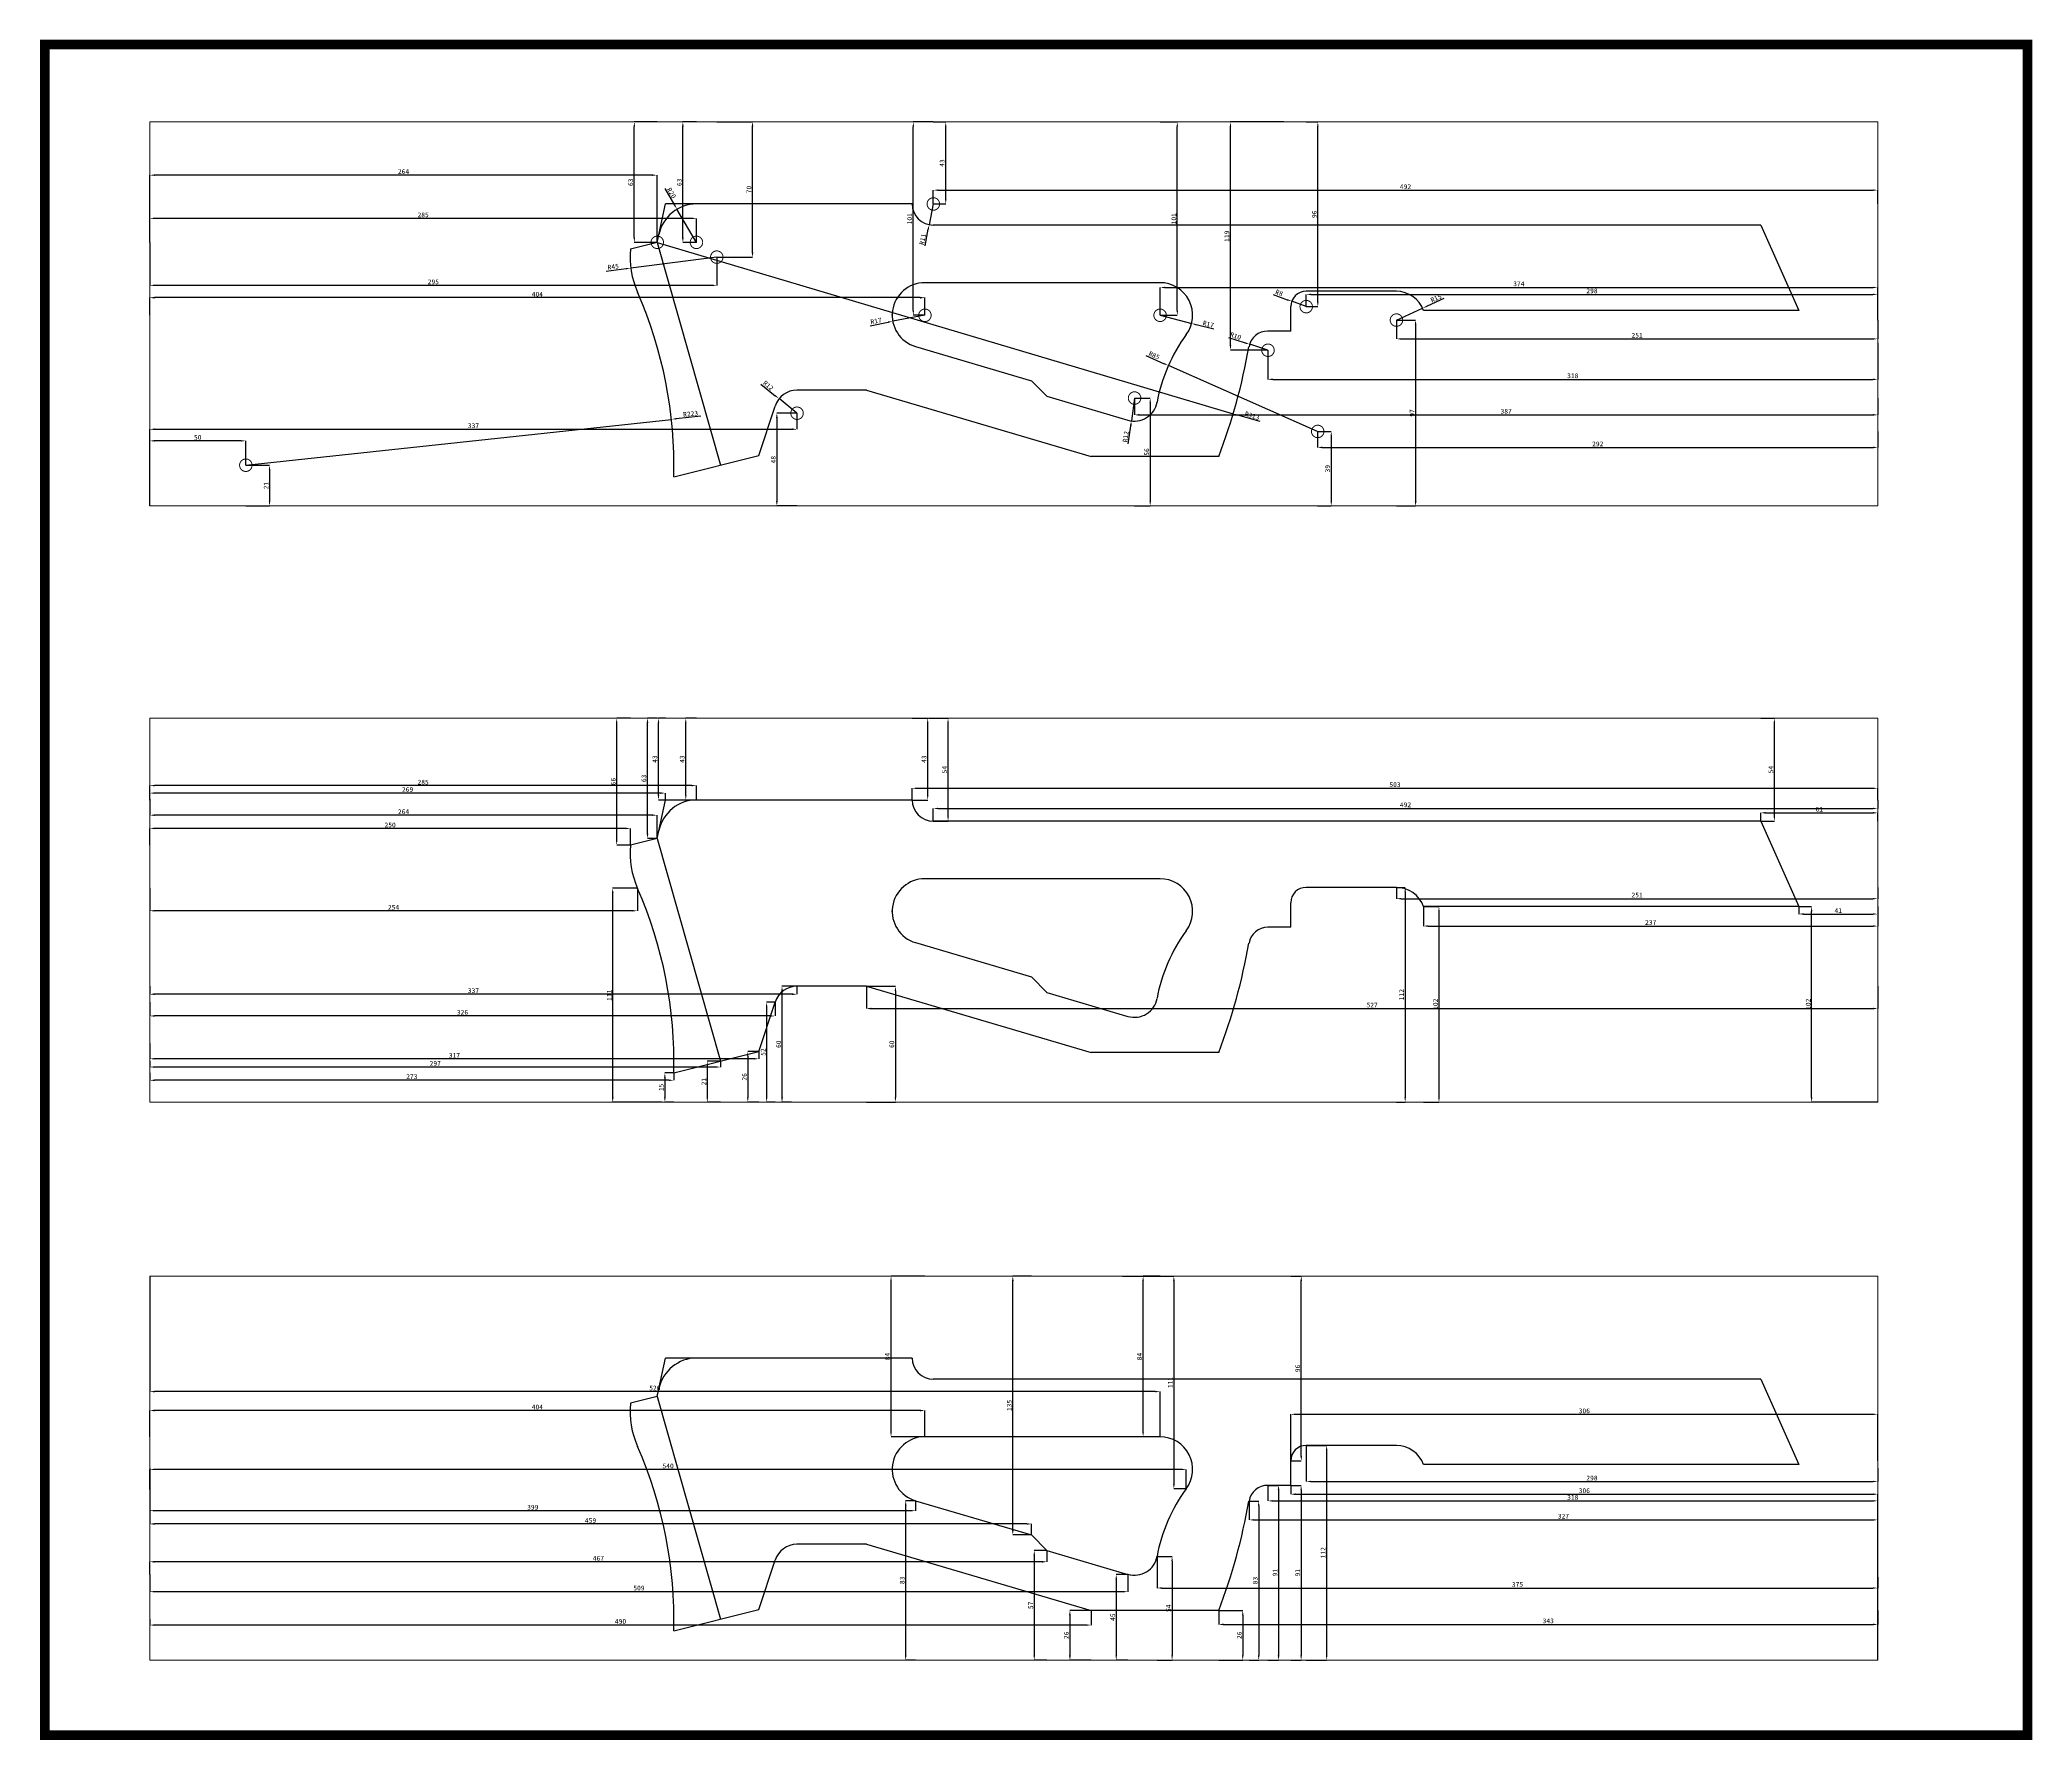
# Model space of a CAD drawing. Header units: millimetres. Extents: x 2554 to 4728, y 1879 to 2765.
# Drawn here: x 2554 to 3591, y 1879 to 2765 of the extents above; entities that cross this region are included whole.
import ezdxf

# ---------------------------------------------------------------- set-up
doc = ezdxf.new("R2010")
doc.units = ezdxf.units.MM
doc.layers.add('尺寸线', color=7, linetype='Continuous', lineweight=13)
doc.layers.add('轮廓线', color=3, linetype='Continuous')
doc.styles.get("Standard").update_dxf_attribs({"font": 'SimSun.ttf'})
doc.dimstyles.new('中尺寸', dxfattribs={"dimtxt": 2.5, "dimasz": 2.5, "dimexe": 0, "dimexo": 0, "dimgap": 0.6, "dimtad": 1, "dimdec": 0, "dimdsep": 46, "dimtxsty": 'Standard', "dimcen": 2.5, "dimaunit": 1, "dimadec": 4, "dimazin": 0, "dimtfac": 1, "dimtdec": 0, "dimtmove": 0, "dimatfit": 3, "dimfxl": 0, "dimarcsym": 0})

# ---------------------------------------------------------------- blocks, each defined once
blk = doc.blocks.new('*D104')
at = {"layer": 'Defpoints', "color": 0}
for p in [(2661, 2543.4), (2661, 2522.2), (2673.4, 2522.2)]:
    blk.add_point(p, dxfattribs=at)
at = {"layer": '尺寸线', "color": 0, "lineweight": -2}
for p, q in [((2661, 2543.4), (2673.4, 2543.4)), ((2673.4, 2540.9), (2673.4, 2524.7)), ((2661, 2522.2), (2673.4, 2522.2))]:
    blk.add_line(p, q, dxfattribs=at)
at = {"layer": '尺寸线', "color": 0}
for points in [[(2673, 2540.9), (2673.8, 2540.9), (2673.4, 2543.4)], [(2673, 2524.7), (2673.8, 2524.7), (2673.4, 2522.2)]]:
    blk.add_solid(points, dxfattribs=at)
at = {"layer": '尺寸线', "color": 0, "insert": (2671.6, 2532.8), "char_height": 2.5, "attachment_point": 5, "rotation": 90}
blk.add_mtext('21', dxfattribs=at)
blk = doc.blocks.new('*D105')
at = {"layer": 'Defpoints', "color": 0}
for p in [(2611, 2556.1), (2611, 2543.4), (2661, 2543.4)]:
    blk.add_point(p, dxfattribs=at)
at = {"layer": '尺寸线', "color": 0, "lineweight": -2}
for p, q in [((2611, 2543.4), (2611, 2556.1)), ((2658.5, 2556.1), (2613.5, 2556.1)), ((2661, 2543.4), (2661, 2556.1))]:
    blk.add_line(p, q, dxfattribs=at)
at = {"layer": '尺寸线', "color": 0}
for points in [[(2613.5, 2556.5), (2613.5, 2555.7), (2611, 2556.1)], [(2658.5, 2556.5), (2658.5, 2555.7), (2661, 2556.1)]]:
    blk.add_solid(points, dxfattribs=at)
at = {"layer": '尺寸线', "color": 0, "insert": (2636, 2557.9), "char_height": 2.5, "attachment_point": 5}
blk.add_mtext('50', dxfattribs=at)
blk = doc.blocks.new('*D106')
at = {"layer": 'Defpoints', "color": 0}
for p in [(2863.4, 2722.2), (2875.3, 2722.2), (2875.3, 2659.5)]:
    blk.add_point(p, dxfattribs=at)
at = {"layer": '尺寸线', "color": 0, "lineweight": -2}
for p, q in [((2875.3, 2722.2), (2863.4, 2722.2)), ((2863.4, 2662), (2863.4, 2719.7)), ((2875.3, 2659.5), (2863.4, 2659.5))]:
    blk.add_line(p, q, dxfattribs=at)
at = {"layer": '尺寸线', "color": 0}
for points in [[(2863, 2719.7), (2863.8, 2719.7), (2863.4, 2722.2)], [(2863, 2662), (2863.8, 2662), (2863.4, 2659.5)]]:
    blk.add_solid(points, dxfattribs=at)
at = {"layer": '尺寸线', "color": 0, "insert": (2861.5, 2690.8), "char_height": 2.5, "attachment_point": 5, "rotation": 90}
blk.add_mtext('63', dxfattribs=at)
blk = doc.blocks.new('*D107')
at = {"layer": 'Defpoints', "color": 0}
for p in [(2611, 2694.5), (2611, 2659.5), (2875.3, 2659.5)]:
    blk.add_point(p, dxfattribs=at)
at = {"layer": '尺寸线', "color": 0, "lineweight": -2}
for p, q in [((2611, 2659.5), (2611, 2694.5)), ((2872.8, 2694.5), (2613.5, 2694.5)), ((2875.3, 2659.5), (2875.3, 2694.5))]:
    blk.add_line(p, q, dxfattribs=at)
at = {"layer": '尺寸线', "color": 0}
for points in [[(2613.5, 2694.9), (2613.5, 2694.1), (2611, 2694.5)], [(2872.8, 2694.9), (2872.8, 2694.1), (2875.3, 2694.5)]]:
    blk.add_solid(points, dxfattribs=at)
at = {"layer": '尺寸线', "color": 0, "insert": (2743.2, 2696.4), "char_height": 2.5, "attachment_point": 5}
blk.add_mtext('264', dxfattribs=at)
blk = doc.blocks.new('*D108')
at = {"layer": 'Defpoints', "color": 0}
for p in [(2906.4, 2722.2), (2925, 2722.2), (2906.4, 2651.8)]:
    blk.add_point(p, dxfattribs=at)
at = {"layer": '尺寸线', "color": 0, "lineweight": -2}
for p, q in [((2906.4, 2722.2), (2925, 2722.2)), ((2925, 2654.3), (2925, 2719.7)), ((2906.4, 2651.8), (2925, 2651.8))]:
    blk.add_line(p, q, dxfattribs=at)
at = {"layer": '尺寸线', "color": 0}
for points in [[(2924.5, 2719.7), (2925.4, 2719.7), (2925, 2722.2)], [(2924.5, 2654.3), (2925.4, 2654.3), (2925, 2651.8)]]:
    blk.add_solid(points, dxfattribs=at)
at = {"layer": '尺寸线', "color": 0, "insert": (2923.1, 2687), "char_height": 2.5, "attachment_point": 5, "rotation": 90}
blk.add_mtext('70', dxfattribs=at)
blk = doc.blocks.new('*D109')
at = {"layer": 'Defpoints', "color": 0}
for p in [(2611, 2659.5), (2906.4, 2651.8), (2611, 2637.1)]:
    blk.add_point(p, dxfattribs=at)
at = {"layer": '尺寸线', "color": 0, "lineweight": -2}
for p, q in [((2611, 2659.5), (2611, 2637.1)), ((2906.4, 2651.8), (2906.4, 2637.1)), ((2903.9, 2637.1), (2613.5, 2637.1))]:
    blk.add_line(p, q, dxfattribs=at)
at = {"layer": '尺寸线', "color": 0}
for points in [[(2613.5, 2637.5), (2613.5, 2636.7), (2611, 2637.1)], [(2903.9, 2637.5), (2903.9, 2636.7), (2906.4, 2637.1)]]:
    blk.add_solid(points, dxfattribs=at)
at = {"layer": '尺寸线', "color": 0, "insert": (2758.7, 2638.9), "char_height": 2.5, "attachment_point": 5}
blk.add_mtext('295', dxfattribs=at)
blk = doc.blocks.new('*D110')
at = {"layer": 'Defpoints', "color": 0}
for p in [(2948.1, 2570.5), (2937.6, 2522.2), (2948.1, 2522.2)]:
    blk.add_point(p, dxfattribs=at)
at = {"layer": '尺寸线', "color": 0, "lineweight": -2}
for p, q in [((2948.1, 2570.5), (2937.6, 2570.5)), ((2937.6, 2568), (2937.6, 2524.7)), ((2948.1, 2522.2), (2937.6, 2522.2))]:
    blk.add_line(p, q, dxfattribs=at)
at = {"layer": '尺寸线', "color": 0}
for points in [[(2937.2, 2568), (2938.1, 2568), (2937.6, 2570.5)], [(2937.2, 2524.7), (2938.1, 2524.7), (2937.6, 2522.2)]]:
    blk.add_solid(points, dxfattribs=at)
at = {"layer": '尺寸线', "color": 0, "insert": (2935.8, 2546.3), "char_height": 2.5, "attachment_point": 5, "rotation": 90}
blk.add_mtext('48', dxfattribs=at)
blk = doc.blocks.new('*D111')
at = {"layer": 'Defpoints', "color": 0}
for p in [(2948.1, 2570.5), (2948.1, 2562.1), (2611, 2522.2)]:
    blk.add_point(p, dxfattribs=at)
at = {"layer": '尺寸线', "color": 0, "lineweight": -2}
for p, q in [((2948.1, 2570.5), (2948.1, 2562.1)), ((2611, 2522.2), (2611, 2562.1)), ((2613.5, 2562.1), (2945.6, 2562.1))]:
    blk.add_line(p, q, dxfattribs=at)
at = {"layer": '尺寸线', "color": 0}
for points in [[(2613.5, 2562.6), (2613.5, 2561.7), (2611, 2562.1)], [(2945.6, 2562.6), (2945.6, 2561.7), (2948.1, 2562.1)]]:
    blk.add_solid(points, dxfattribs=at)
at = {"layer": '尺寸线', "color": 0, "insert": (2779.6, 2564), "char_height": 2.5, "attachment_point": 5}
blk.add_mtext('337', dxfattribs=at)
blk = doc.blocks.new('*D112')
at = {"layer": 'Defpoints', "color": 0}
for p in [(3260.3, 2619), (3260.3, 2522.2), (3270.3, 2522.2)]:
    blk.add_point(p, dxfattribs=at)
at = {"layer": '尺寸线', "color": 0, "lineweight": -2}
for p, q in [((3260.3, 2619), (3270.3, 2619)), ((3270.3, 2616.5), (3270.3, 2524.7)), ((3260.3, 2522.2), (3270.3, 2522.2))]:
    blk.add_line(p, q, dxfattribs=at)
at = {"layer": '尺寸线', "color": 0}
for points in [[(3269.9, 2616.5), (3270.8, 2616.5), (3270.3, 2619)], [(3269.9, 2524.7), (3270.8, 2524.7), (3270.3, 2522.2)]]:
    blk.add_solid(points, dxfattribs=at)
at = {"layer": '尺寸线', "color": 0, "insert": (3268.5, 2570.6), "char_height": 2.5, "attachment_point": 5, "rotation": 90}
blk.add_mtext('97', dxfattribs=at)
blk = doc.blocks.new('*D113')
at = {"layer": 'Defpoints', "color": 0}
for p in [(3260.3, 2619), (3511, 2619), (3511, 2609.2)]:
    blk.add_point(p, dxfattribs=at)
at = {"layer": '尺寸线', "color": 0, "lineweight": -2}
for p, q in [((3260.3, 2619), (3260.3, 2609.2)), ((3511, 2619), (3511, 2609.2)), ((3262.8, 2609.2), (3508.5, 2609.2))]:
    blk.add_line(p, q, dxfattribs=at)
at = {"layer": '尺寸线', "color": 0}
for points in [[(3262.8, 2609.6), (3262.8, 2608.8), (3260.3, 2609.2)], [(3508.5, 2609.6), (3508.5, 2608.8), (3511, 2609.2)]]:
    blk.add_solid(points, dxfattribs=at)
at = {"layer": '尺寸线', "color": 0, "insert": (3385.7, 2611.1), "char_height": 2.5, "attachment_point": 5}
blk.add_mtext('251', dxfattribs=at)
blk = doc.blocks.new('*D114')
at = {"layer": 'Defpoints', "color": 0}
for p in [(3219.3, 2561), (3219.3, 2522.2), (3226.4, 2522.2)]:
    blk.add_point(p, dxfattribs=at)
at = {"layer": '尺寸线', "color": 0, "lineweight": -2}
for p, q in [((3219.3, 2561), (3226.4, 2561)), ((3226.4, 2558.5), (3226.4, 2524.7)), ((3219.3, 2522.2), (3226.4, 2522.2))]:
    blk.add_line(p, q, dxfattribs=at)
at = {"layer": '尺寸线', "color": 0}
for points in [[(3226, 2558.5), (3226.8, 2558.5), (3226.4, 2561)], [(3226, 2524.7), (3226.8, 2524.7), (3226.4, 2522.2)]]:
    blk.add_solid(points, dxfattribs=at)
at = {"layer": '尺寸线', "color": 0, "insert": (3224.5, 2541.6), "char_height": 2.5, "attachment_point": 5, "rotation": 90}
blk.add_mtext('39', dxfattribs=at)
blk = doc.blocks.new('*D115')
at = {"layer": 'Defpoints', "color": 0}
for p in [(3219.3, 2561), (3511, 2561), (3511, 2552.7)]:
    blk.add_point(p, dxfattribs=at)
at = {"layer": '尺寸线', "color": 0, "lineweight": -2}
for p, q in [((3219.3, 2561), (3219.3, 2552.7)), ((3511, 2561), (3511, 2552.7)), ((3221.8, 2552.7), (3508.5, 2552.7))]:
    blk.add_line(p, q, dxfattribs=at)
at = {"layer": '尺寸线', "color": 0}
for points in [[(3221.8, 2553.1), (3221.8, 2552.2), (3219.3, 2552.7)], [(3508.5, 2553.1), (3508.5, 2552.2), (3511, 2552.7)]]:
    blk.add_solid(points, dxfattribs=at)
at = {"layer": '尺寸线', "color": 0, "insert": (3365.2, 2554.5), "char_height": 2.5, "attachment_point": 5}
blk.add_mtext('292', dxfattribs=at)
blk = doc.blocks.new('*D116')
at = {"layer": 'Defpoints', "color": 0}
for p in [(3019.1, 2722.2), (3025.6, 2722.2), (3019.1, 2679.5)]:
    blk.add_point(p, dxfattribs=at)
at = {"layer": '尺寸线', "color": 0, "lineweight": -2}
for p, q in [((3019.1, 2722.2), (3025.6, 2722.2)), ((3025.6, 2682), (3025.6, 2719.7)), ((3019.1, 2679.5), (3025.6, 2679.5))]:
    blk.add_line(p, q, dxfattribs=at)
at = {"layer": '尺寸线', "color": 0}
for points in [[(3025.2, 2719.7), (3026, 2719.7), (3025.6, 2722.2)], [(3025.2, 2682), (3026, 2682), (3025.6, 2679.5)]]:
    blk.add_solid(points, dxfattribs=at)
at = {"layer": '尺寸线', "color": 0, "insert": (3023.7, 2700.8), "char_height": 2.5, "attachment_point": 5, "rotation": 90}
blk.add_mtext('43', dxfattribs=at)
blk = doc.blocks.new('*D117')
at = {"layer": 'Defpoints', "color": 0}
for p in [(3019.1, 2679.5), (3511, 2686.7), (3511, 2679.5)]:
    blk.add_point(p, dxfattribs=at)
at = {"layer": '尺寸线', "color": 0, "lineweight": -2}
for p, q in [((3019.1, 2679.5), (3019.1, 2686.7)), ((3021.6, 2686.7), (3508.5, 2686.7)), ((3511, 2679.5), (3511, 2686.7))]:
    blk.add_line(p, q, dxfattribs=at)
at = {"layer": '尺寸线', "color": 0}
for points in [[(3021.6, 2687.1), (3021.6, 2686.3), (3019.1, 2686.7)], [(3508.5, 2687.1), (3508.5, 2686.3), (3511, 2686.7)]]:
    blk.add_solid(points, dxfattribs=at)
at = {"layer": '尺寸线', "color": 0, "insert": (3265.1, 2688.5), "char_height": 2.5, "attachment_point": 5}
blk.add_mtext('492', dxfattribs=at)
blk = doc.blocks.new('*D118')
at = {"layer": 'Defpoints', "color": 0}
for p in [(3213.3, 2626), (3511, 2632.4), (3511, 2626)]:
    blk.add_point(p, dxfattribs=at)
at = {"layer": '尺寸线', "color": 0, "lineweight": -2}
for p, q in [((3213.3, 2626), (3213.3, 2632.4)), ((3215.8, 2632.4), (3508.5, 2632.4)), ((3511, 2626), (3511, 2632.4))]:
    blk.add_line(p, q, dxfattribs=at)
at = {"layer": '尺寸线', "color": 0}
for points in [[(3215.8, 2632.8), (3215.8, 2632), (3213.3, 2632.4)], [(3508.5, 2632.8), (3508.5, 2632), (3511, 2632.4)]]:
    blk.add_solid(points, dxfattribs=at)
at = {"layer": '尺寸线', "color": 0, "insert": (3362.2, 2634.2), "char_height": 2.5, "attachment_point": 5}
blk.add_mtext('298', dxfattribs=at)
blk = doc.blocks.new('*D119')
at = {"layer": 'Defpoints', "color": 0}
for p in [(3213.3, 2722.2), (3219.4, 2722.2), (3213.3, 2626)]:
    blk.add_point(p, dxfattribs=at)
at = {"layer": '尺寸线', "color": 0, "lineweight": -2}
for p, q in [((3213.3, 2722.2), (3219.4, 2722.2)), ((3219.4, 2628.5), (3219.4, 2719.7)), ((3213.3, 2626), (3219.4, 2626))]:
    blk.add_line(p, q, dxfattribs=at)
at = {"layer": '尺寸线', "color": 0}
for points in [[(3219, 2719.7), (3219.8, 2719.7), (3219.4, 2722.2)], [(3219, 2628.5), (3219.8, 2628.5), (3219.4, 2626)]]:
    blk.add_solid(points, dxfattribs=at)
at = {"layer": '尺寸线', "color": 0, "insert": (3217.6, 2674.1), "char_height": 2.5, "attachment_point": 5, "rotation": 90}
blk.add_mtext('96', dxfattribs=at)
blk = doc.blocks.new('*D120')
at = {"layer": 'Defpoints', "color": 0}
for p in [(3173.9, 2722.2), (3201.7, 2722.2), (3193.4, 2603.3)]:
    blk.add_point(p, dxfattribs=at)
at = {"layer": '尺寸线', "color": 0, "lineweight": -2}
for p, q in [((3201.7, 2722.2), (3173.9, 2722.2)), ((3173.9, 2605.8), (3173.9, 2719.7)), ((3193.4, 2603.3), (3173.9, 2603.3))]:
    blk.add_line(p, q, dxfattribs=at)
at = {"layer": '尺寸线', "color": 0}
for points in [[(3173.5, 2719.7), (3174.3, 2719.7), (3173.9, 2722.2)], [(3173.5, 2605.8), (3174.3, 2605.8), (3173.9, 2603.3)]]:
    blk.add_solid(points, dxfattribs=at)
at = {"layer": '尺寸线', "color": 0, "insert": (3172, 2662.7), "char_height": 2.5, "attachment_point": 5, "rotation": 90}
blk.add_mtext('119', dxfattribs=at)
blk = doc.blocks.new('*D121')
at = {"layer": 'Defpoints', "color": 0}
for p in [(3511, 2607), (3193.4, 2603.3), (3511, 2588.1)]:
    blk.add_point(p, dxfattribs=at)
at = {"layer": '尺寸线', "color": 0, "lineweight": -2}
for p, q in [((3511, 2607), (3511, 2588.1)), ((3193.4, 2603.3), (3193.4, 2588.1)), ((3195.9, 2588.1), (3508.5, 2588.1))]:
    blk.add_line(p, q, dxfattribs=at)
at = {"layer": '尺寸线', "color": 0}
for points in [[(3195.9, 2588.6), (3195.9, 2587.7), (3193.4, 2588.1)], [(3508.5, 2588.6), (3508.5, 2587.7), (3511, 2588.1)]]:
    blk.add_solid(points, dxfattribs=at)
at = {"layer": '尺寸线', "color": 0, "insert": (3352.2, 2590), "char_height": 2.5, "attachment_point": 5}
blk.add_mtext('318', dxfattribs=at)
blk = doc.blocks.new('*D122')
at = {"layer": 'Defpoints', "color": 0}
for p in [(3008.7, 2722.2), (3019.1, 2722.2), (3014.7, 2621.5)]:
    blk.add_point(p, dxfattribs=at)
at = {"layer": '尺寸线', "color": 0, "lineweight": -2}
for p, q in [((3019.1, 2722.2), (3008.7, 2722.2)), ((3008.7, 2624), (3008.7, 2719.7)), ((3014.7, 2621.5), (3008.7, 2621.5))]:
    blk.add_line(p, q, dxfattribs=at)
at = {"layer": '尺寸线', "color": 0}
for points in [[(3008.3, 2719.7), (3009.1, 2719.7), (3008.7, 2722.2)], [(3008.3, 2624), (3009.1, 2624), (3008.7, 2621.5)]]:
    blk.add_solid(points, dxfattribs=at)
at = {"layer": '尺寸线', "color": 0, "insert": (3006.8, 2671.8), "char_height": 2.5, "attachment_point": 5, "rotation": 90}
blk.add_mtext('101', dxfattribs=at)
blk = doc.blocks.new('*D123')
at = {"layer": 'Defpoints', "color": 0}
for p in [(2611, 2630.7), (2611, 2621.5), (3014.7, 2621.5)]:
    blk.add_point(p, dxfattribs=at)
at = {"layer": '尺寸线', "color": 0, "lineweight": -2}
for p, q in [((2611, 2621.5), (2611, 2630.7)), ((3012.2, 2630.7), (2613.5, 2630.7)), ((3014.7, 2621.5), (3014.7, 2630.7))]:
    blk.add_line(p, q, dxfattribs=at)
at = {"layer": '尺寸线', "color": 0}
for points in [[(2613.5, 2631.1), (2613.5, 2630.2), (2611, 2630.7)], [(3012.2, 2631.1), (3012.2, 2630.2), (3014.7, 2630.7)]]:
    blk.add_solid(points, dxfattribs=at)
at = {"layer": '尺寸线', "color": 0, "insert": (2812.9, 2632.5), "char_height": 2.5, "attachment_point": 5}
blk.add_mtext('404', dxfattribs=at)
blk = doc.blocks.new('*D124')
at = {"layer": 'Defpoints', "color": 0}
for p in [(3123.9, 2578.4), (3123.9, 2522.2), (3132.1, 2522.2)]:
    blk.add_point(p, dxfattribs=at)
at = {"layer": '尺寸线', "color": 0, "lineweight": -2}
for p, q in [((3123.9, 2578.4), (3132.1, 2578.4)), ((3132.1, 2575.9), (3132.1, 2524.7)), ((3123.9, 2522.2), (3132.1, 2522.2))]:
    blk.add_line(p, q, dxfattribs=at)
at = {"layer": '尺寸线', "color": 0}
for points in [[(3131.7, 2575.9), (3132.5, 2575.9), (3132.1, 2578.4)], [(3131.7, 2524.7), (3132.5, 2524.7), (3132.1, 2522.2)]]:
    blk.add_solid(points, dxfattribs=at)
at = {"layer": '尺寸线', "color": 0, "insert": (3130.3, 2550.3), "char_height": 2.5, "attachment_point": 5, "rotation": 90}
blk.add_mtext('56', dxfattribs=at)
blk = doc.blocks.new('*D156')
at = {"layer": 'Defpoints', "color": 0}
for p in [(3123.9, 2578.4), (3511, 2578.4), (3511, 2569.6)]:
    blk.add_point(p, dxfattribs=at)
at = {"layer": '尺寸线', "color": 0, "lineweight": -2}
for p, q in [((3123.9, 2578.4), (3123.9, 2569.6)), ((3511, 2578.4), (3511, 2569.6)), ((3126.4, 2569.6), (3508.5, 2569.6))]:
    blk.add_line(p, q, dxfattribs=at)
at = {"layer": '尺寸线', "color": 0}
for points in [[(3126.4, 2570.1), (3126.4, 2569.2), (3123.9, 2569.6)], [(3508.5, 2570.1), (3508.5, 2569.2), (3511, 2569.6)]]:
    blk.add_solid(points, dxfattribs=at)
at = {"layer": '尺寸线', "color": 0, "insert": (3317.5, 2571.5), "char_height": 2.5, "attachment_point": 5}
blk.add_mtext('387', dxfattribs=at)
blk = doc.blocks.new('*D125')
at = {"layer": 'Defpoints', "color": 0}
for p in [(3137.2, 2722.2), (3146.2, 2722.2), (3137.2, 2621.5)]:
    blk.add_point(p, dxfattribs=at)
at = {"layer": '尺寸线', "color": 0, "lineweight": -2}
for p, q in [((3137.2, 2722.2), (3146.2, 2722.2)), ((3146.2, 2624), (3146.2, 2719.7)), ((3137.2, 2621.5), (3146.2, 2621.5))]:
    blk.add_line(p, q, dxfattribs=at)
at = {"layer": '尺寸线', "color": 0}
for points in [[(3145.8, 2719.7), (3146.6, 2719.7), (3146.2, 2722.2)], [(3145.8, 2624), (3146.6, 2624), (3146.2, 2621.5)]]:
    blk.add_solid(points, dxfattribs=at)
at = {"layer": '尺寸线', "color": 0, "insert": (3144.4, 2671.8), "char_height": 2.5, "attachment_point": 5, "rotation": 90}
blk.add_mtext('101', dxfattribs=at)
blk = doc.blocks.new('*D126')
at = {"layer": 'Defpoints', "color": 0}
for p in [(3511, 2636), (3137.2, 2621.5), (3511, 2619)]:
    blk.add_point(p, dxfattribs=at)
at = {"layer": '尺寸线', "color": 0, "lineweight": -2}
for p, q in [((3137.2, 2621.5), (3137.2, 2636)), ((3139.7, 2636), (3508.5, 2636)), ((3511, 2619), (3511, 2636))]:
    blk.add_line(p, q, dxfattribs=at)
at = {"layer": '尺寸线', "color": 0}
for points in [[(3139.7, 2636.4), (3139.7, 2635.6), (3137.2, 2636)], [(3508.5, 2636.4), (3508.5, 2635.6), (3511, 2636)]]:
    blk.add_solid(points, dxfattribs=at)
at = {"layer": '尺寸线', "color": 0, "insert": (3324.1, 2637.9), "char_height": 2.5, "attachment_point": 5}
blk.add_mtext('374', dxfattribs=at)
blk = doc.blocks.new('*D157')
at = {"layer": 'Defpoints', "color": 0}
for p in [(2882.7, 2567.3), (2661, 2543.4)]:
    blk.add_point(p, dxfattribs=at)
at = {"layer": '尺寸线', "color": 0, "lineweight": -2}
for p, q in [((2661, 2543.4), (2882.7, 2567.3)), ((2898, 2568.9), (2885.2, 2567.6))]:
    blk.add_line(p, q, dxfattribs=at)
at = {"layer": '尺寸线', "color": 0}
blk.add_solid([(2885.2, 2568), (2885.3, 2567.2), (2882.7, 2567.3)], dxfattribs=at)
at = {"layer": '尺寸线', "color": 0, "insert": (2892.7, 2570.2), "char_height": 2.5, "attachment_point": 5, "rotation": 6.1404}
blk.add_mtext('R223', dxfattribs=at)
blk = doc.blocks.new('*D158')
at = {"layer": 'Defpoints', "color": 0}
for p in [(2906.4, 2651.8), (2861.5, 2646.1)]:
    blk.add_point(p, dxfattribs=at)
at = {"layer": '尺寸线', "color": 0, "lineweight": -2}
for p, q in [((2906.4, 2651.8), (2861.5, 2646.1)), ((2848.8, 2644.5), (2859.1, 2645.8))]:
    blk.add_line(p, q, dxfattribs=at)
at = {"layer": '尺寸线', "color": 0}
blk.add_solid([(2859, 2646.2), (2859.1, 2645.4), (2861.5, 2646.1)], dxfattribs=at)
at = {"layer": '尺寸线', "color": 0, "insert": (2852.4, 2646.8), "char_height": 2.5, "attachment_point": 5, "rotation": 7.1992}
blk.add_mtext('R45', dxfattribs=at)
blk = doc.blocks.new('*D159')
at = {"layer": 'Defpoints', "color": 0}
for p in [(3019.1, 2679.5), (3017, 2668.7)]:
    blk.add_point(p, dxfattribs=at)
at = {"layer": '尺寸线', "color": 0, "lineweight": -2}
for p, q in [((3019.1, 2679.5), (3017, 2668.7)), ((3014.9, 2657.7), (3016.5, 2666.3))]:
    blk.add_line(p, q, dxfattribs=at)
at = {"layer": '尺寸线', "color": 0}
blk.add_solid([(3016.1, 2666.4), (3016.9, 2666.2), (3017, 2668.7)], dxfattribs=at)
at = {"layer": '尺寸线', "color": 0, "insert": (3013.6, 2661.1), "char_height": 2.5, "attachment_point": 5, "rotation": 78.9722}
blk.add_mtext('R11', dxfattribs=at)
blk = doc.blocks.new('*D160')
at = {"layer": 'Defpoints', "color": 0}
for p in [(2998, 2618.4), (3014.7, 2621.5)]:
    blk.add_point(p, dxfattribs=at)
at = {"layer": '尺寸线', "color": 0, "lineweight": -2}
for p, q in [((2986.2, 2616.1), (2995.6, 2617.9)), ((3014.7, 2621.5), (2998, 2618.4))]:
    blk.add_line(p, q, dxfattribs=at)
at = {"layer": '尺寸线', "color": 0}
blk.add_solid([(2995.5, 2618.3), (2995.6, 2617.5), (2998, 2618.4)], dxfattribs=at)
at = {"layer": '尺寸线', "color": 0, "insert": (2989.3, 2618.6), "char_height": 2.5, "attachment_point": 5, "rotation": 10.7013}
blk.add_mtext('R17', dxfattribs=at)
blk = doc.blocks.new('*D161')
at = {"layer": 'Defpoints', "color": 0}
for p in [(3123.9, 2578.4), (3122.3, 2566.5)]:
    blk.add_point(p, dxfattribs=at)
at = {"layer": '尺寸线', "color": 0, "lineweight": -2}
for p, q in [((3123.9, 2578.4), (3122.3, 2566.5)), ((3120.7, 2554.6), (3122, 2564))]:
    blk.add_line(p, q, dxfattribs=at)
at = {"layer": '尺寸线', "color": 0}
blk.add_solid([(3121.5, 2564.1), (3122.4, 2564), (3122.3, 2566.5)], dxfattribs=at)
at = {"layer": '尺寸线', "color": 0, "insert": (3119.3, 2558.3), "char_height": 2.5, "attachment_point": 5, "rotation": 82.2464}
blk.add_mtext('R12', dxfattribs=at)
blk = doc.blocks.new('*D162')
at = {"layer": 'Defpoints', "color": 0}
for p in [(3137.2, 2621.5), (3153.7, 2617.2)]:
    blk.add_point(p, dxfattribs=at)
at = {"layer": '尺寸线', "color": 0, "lineweight": -2}
for p, q in [((3137.2, 2621.5), (3153.7, 2617.2)), ((3165.3, 2614.2), (3156.1, 2616.6))]:
    blk.add_line(p, q, dxfattribs=at)
at = {"layer": '尺寸线', "color": 0}
blk.add_solid([(3156.2, 2617), (3156, 2616.2), (3153.7, 2617.2)], dxfattribs=at)
at = {"layer": '尺寸线', "color": 0, "insert": (3162.4, 2616.9), "char_height": 2.5, "attachment_point": 5, "rotation": 345.4254}
blk.add_mtext('R17', dxfattribs=at)
blk = doc.blocks.new('*D163')
at = {"layer": 'Defpoints', "color": 0}
for p in [(3183.9, 2606.4), (3193.4, 2603.3)]:
    blk.add_point(p, dxfattribs=at)
at = {"layer": '尺寸线', "color": 0, "lineweight": -2}
for p, q in [((3172.8, 2609.9), (3181.5, 2607.1)), ((3193.4, 2603.3), (3183.9, 2606.4))]:
    blk.add_line(p, q, dxfattribs=at)
at = {"layer": '尺寸线', "color": 0}
blk.add_solid([(3181.6, 2607.5), (3181.4, 2606.7), (3183.9, 2606.4)], dxfattribs=at)
at = {"layer": '尺寸线', "color": 0, "insert": (3176.6, 2610.7), "char_height": 2.5, "attachment_point": 5, "rotation": 342.1015}
blk.add_mtext('R10', dxfattribs=at)
blk = doc.blocks.new('*D164')
at = {"layer": 'Defpoints', "color": 0}
for p in [(3205.8, 2628.8), (3213.3, 2626)]:
    blk.add_point(p, dxfattribs=at)
at = {"layer": '尺寸线', "color": 0, "lineweight": -2}
for p, q in [((3196.1, 2632.3), (3203.5, 2629.6)), ((3213.3, 2626), (3205.8, 2628.8))]:
    blk.add_line(p, q, dxfattribs=at)
at = {"layer": '尺寸线', "color": 0}
blk.add_solid([(3203.6, 2630), (3203.3, 2629.2), (3205.8, 2628.8)], dxfattribs=at)
at = {"layer": '尺寸线', "color": 0, "insert": (3199.3, 2633.2), "char_height": 2.5, "attachment_point": 5, "rotation": 339.9132}
blk.add_mtext('R8', dxfattribs=at)
blk = doc.blocks.new('*D165')
at = {"layer": 'Defpoints', "color": 0}
for p in [(3260.3, 2619), (3274, 2625.2)]:
    blk.add_point(p, dxfattribs=at)
at = {"layer": '尺寸线', "color": 0, "lineweight": -2}
for p, q in [((3285, 2630.2), (3276.3, 2626.3)), ((3260.3, 2619), (3274, 2625.2))]:
    blk.add_line(p, q, dxfattribs=at)
at = {"layer": '尺寸线', "color": 0}
blk.add_solid([(3276.1, 2626.6), (3276.5, 2625.9), (3274, 2625.2)], dxfattribs=at)
at = {"layer": '尺寸线', "color": 0, "insert": (3281, 2630.4), "char_height": 2.5, "attachment_point": 5, "rotation": 24.3781}
blk.add_mtext('R15', dxfattribs=at)
blk = doc.blocks.new('*D166')
at = {"layer": 'Defpoints', "color": 0}
for p in [(3141.6, 2595.3), (3219.3, 2561)]:
    blk.add_point(p, dxfattribs=at)
at = {"layer": '尺寸线', "color": 0, "lineweight": -2}
for p, q in [((3129.8, 2600.5), (3139.3, 2596.3)), ((3219.3, 2561), (3141.6, 2595.3))]:
    blk.add_line(p, q, dxfattribs=at)
at = {"layer": '尺寸线', "color": 0}
blk.add_solid([(3139.5, 2596.7), (3139.1, 2596), (3141.6, 2595.3)], dxfattribs=at)
at = {"layer": '尺寸线', "color": 0, "insert": (3134.2, 2600.6), "char_height": 2.5, "attachment_point": 5, "rotation": 336.193}
blk.add_mtext('R85', dxfattribs=at)
blk = doc.blocks.new('*D167')
at = {"layer": 'Defpoints', "color": 0}
for p in [(2875.3, 2659.5), (3175.3, 2570.2)]:
    blk.add_point(p, dxfattribs=at)
at = {"layer": '尺寸线', "color": 0, "lineweight": -2}
for p, q in [((2875.3, 2659.5), (3175.3, 2570.2)), ((3189.3, 2566.1), (3177.7, 2569.5))]:
    blk.add_line(p, q, dxfattribs=at)
at = {"layer": '尺寸线', "color": 0}
blk.add_solid([(3177.8, 2569.9), (3177.6, 2569.1), (3175.3, 2570.2)], dxfattribs=at)
at = {"layer": '尺寸线', "color": 0, "insert": (3185.2, 2569.2), "char_height": 2.5, "attachment_point": 5, "rotation": 343.4201}
blk.add_mtext('R313', dxfattribs=at)
blk = doc.blocks.new('*D168')
at = {"layer": 'Defpoints', "color": 0}
for p in [(2938.8, 2578.1), (2948.1, 2570.5)]:
    blk.add_point(p, dxfattribs=at)
at = {"layer": '尺寸线', "color": 0, "lineweight": -2}
for p, q in [((2929.3, 2585.7), (2936.8, 2579.6)), ((2948.1, 2570.5), (2938.8, 2578.1))]:
    blk.add_line(p, q, dxfattribs=at)
at = {"layer": '尺寸线', "color": 0}
blk.add_solid([(2937.1, 2579.9), (2936.6, 2579.3), (2938.8, 2578.1)], dxfattribs=at)
at = {"layer": '尺寸线', "color": 0, "insert": (2933.2, 2584.9), "char_height": 2.5, "attachment_point": 5, "rotation": 321.1737}
blk.add_mtext('R12', dxfattribs=at)
blk = doc.blocks.new('*D169')
at = {"layer": 'Defpoints', "color": 0}
for p in [(2611, 2226.9), (2611, 2223), (2883.9, 2226.9)]:
    blk.add_point(p, dxfattribs=at)
at = {"layer": '尺寸线', "color": 0, "lineweight": -2}
for p, q in [((2611, 2226.9), (2611, 2223)), ((2881.4, 2223), (2613.5, 2223)), ((2883.9, 2226.9), (2883.9, 2223))]:
    blk.add_line(p, q, dxfattribs=at)
at = {"layer": '尺寸线', "color": 0}
for points in [[(2613.5, 2223.4), (2613.5, 2222.6), (2611, 2223)], [(2881.4, 2223.4), (2881.4, 2222.6), (2883.9, 2223)]]:
    blk.add_solid(points, dxfattribs=at)
at = {"layer": '尺寸线', "color": 0, "insert": (2747.5, 2224.9), "char_height": 2.5, "attachment_point": 5}
blk.add_mtext('273', dxfattribs=at)
blk = doc.blocks.new('*D127')
at = {"layer": 'Defpoints', "color": 0}
for p in [(2883.9, 2226.9), (2879.3, 2211.6), (2883.9, 2211.6)]:
    blk.add_point(p, dxfattribs=at)
at = {"layer": '尺寸线', "color": 0, "lineweight": -2}
for p, q in [((2883.9, 2226.9), (2879.3, 2226.9)), ((2879.3, 2224.4), (2879.3, 2214.1)), ((2883.9, 2211.6), (2879.3, 2211.6))]:
    blk.add_line(p, q, dxfattribs=at)
at = {"layer": '尺寸线', "color": 0}
for points in [[(2878.9, 2224.4), (2879.7, 2224.4), (2879.3, 2226.9)], [(2878.9, 2214.1), (2879.7, 2214.1), (2879.3, 2211.6)]]:
    blk.add_solid(points, dxfattribs=at)
at = {"layer": '尺寸线', "color": 0, "insert": (2877.4, 2219.3), "char_height": 2.5, "attachment_point": 5, "rotation": 90}
blk.add_mtext('15', dxfattribs=at)
blk = doc.blocks.new('*D170')
at = {"layer": 'Defpoints', "color": 0}
for p in [(2611, 2323), (2865, 2323), (2611, 2311.3)]:
    blk.add_point(p, dxfattribs=at)
at = {"layer": '尺寸线', "color": 0, "lineweight": -2}
for p, q in [((2611, 2323), (2611, 2311.3)), ((2865, 2323), (2865, 2311.3)), ((2862.5, 2311.3), (2613.5, 2311.3))]:
    blk.add_line(p, q, dxfattribs=at)
at = {"layer": '尺寸线', "color": 0}
for points in [[(2613.5, 2311.7), (2613.5, 2310.9), (2611, 2311.3)], [(2862.5, 2311.7), (2862.5, 2310.9), (2865, 2311.3)]]:
    blk.add_solid(points, dxfattribs=at)
at = {"layer": '尺寸线', "color": 0, "insert": (2738, 2313.1), "char_height": 2.5, "attachment_point": 5}
blk.add_mtext('254', dxfattribs=at)
blk = doc.blocks.new('*D128')
at = {"layer": 'Defpoints', "color": 0}
for p in [(2865, 2323), (2852.1, 2211.6), (2877.9, 2211.6)]:
    blk.add_point(p, dxfattribs=at)
at = {"layer": '尺寸线', "color": 0, "lineweight": -2}
for p, q in [((2865, 2323), (2852.1, 2323)), ((2852.1, 2320.5), (2852.1, 2214.1)), ((2877.9, 2211.6), (2852.1, 2211.6))]:
    blk.add_line(p, q, dxfattribs=at)
at = {"layer": '尺寸线', "color": 0}
for points in [[(2851.7, 2320.5), (2852.6, 2320.5), (2852.1, 2323)], [(2851.7, 2214.1), (2852.6, 2214.1), (2852.1, 2211.6)]]:
    blk.add_solid(points, dxfattribs=at)
at = {"layer": '尺寸线', "color": 0, "insert": (2850.3, 2267.3), "char_height": 2.5, "attachment_point": 5, "rotation": 90}
blk.add_mtext('111', dxfattribs=at)
blk = doc.blocks.new('*D171')
at = {"layer": 'Defpoints', "color": 0}
for p in [(2611, 2354.2), (2611, 2345.5), (2861.4, 2345.5)]:
    blk.add_point(p, dxfattribs=at)
at = {"layer": '尺寸线', "color": 0, "lineweight": -2}
for p, q in [((2611, 2345.5), (2611, 2354.2)), ((2858.9, 2354.2), (2613.5, 2354.2)), ((2861.4, 2345.5), (2861.4, 2354.2))]:
    blk.add_line(p, q, dxfattribs=at)
at = {"layer": '尺寸线', "color": 0}
for points in [[(2613.5, 2354.6), (2613.5, 2353.8), (2611, 2354.2)], [(2858.9, 2354.6), (2858.9, 2353.8), (2861.4, 2354.2)]]:
    blk.add_solid(points, dxfattribs=at)
at = {"layer": '尺寸线', "color": 0, "insert": (2736.2, 2356), "char_height": 2.5, "attachment_point": 5}
blk.add_mtext('250', dxfattribs=at)
blk = doc.blocks.new('*D129')
at = {"layer": 'Defpoints', "color": 0}
for p in [(2854.2, 2411.6), (2861.4, 2411.6), (2861.4, 2345.5)]:
    blk.add_point(p, dxfattribs=at)
at = {"layer": '尺寸线', "color": 0, "lineweight": -2}
for p, q in [((2861.4, 2411.6), (2854.2, 2411.6)), ((2854.2, 2348), (2854.2, 2409.1)), ((2861.4, 2345.5), (2854.2, 2345.5))]:
    blk.add_line(p, q, dxfattribs=at)
at = {"layer": '尺寸线', "color": 0}
for points in [[(2853.8, 2409.1), (2854.6, 2409.1), (2854.2, 2411.6)], [(2853.8, 2348), (2854.6, 2348), (2854.2, 2345.5)]]:
    blk.add_solid(points, dxfattribs=at)
at = {"layer": '尺寸线', "color": 0, "insert": (2852.4, 2378.6), "char_height": 2.5, "attachment_point": 5, "rotation": 90}
blk.add_mtext('66', dxfattribs=at)
blk = doc.blocks.new('*D172')
at = {"layer": 'Defpoints', "color": 0}
for p in [(2870.3, 2411.6), (2875.3, 2411.6), (2875.3, 2349)]:
    blk.add_point(p, dxfattribs=at)
at = {"layer": '尺寸线', "color": 0, "lineweight": -2}
for p, q in [((2875.3, 2411.6), (2870.3, 2411.6)), ((2870.3, 2351.5), (2870.3, 2409.1)), ((2875.3, 2349), (2870.3, 2349))]:
    blk.add_line(p, q, dxfattribs=at)
at = {"layer": '尺寸线', "color": 0}
for points in [[(2869.8, 2409.1), (2870.7, 2409.1), (2870.3, 2411.6)], [(2869.8, 2351.5), (2870.7, 2351.5), (2870.3, 2349)]]:
    blk.add_solid(points, dxfattribs=at)
at = {"layer": '尺寸线', "color": 0, "insert": (2868.4, 2380.3), "char_height": 2.5, "attachment_point": 5, "rotation": 90}
blk.add_mtext('63', dxfattribs=at)
blk = doc.blocks.new('*D130')
at = {"layer": 'Defpoints', "color": 0}
for p in [(2611, 2369.5), (2611, 2361.1), (2875.3, 2349)]:
    blk.add_point(p, dxfattribs=at)
at = {"layer": '尺寸线', "color": 0, "lineweight": -2}
for p, q in [((2611, 2369.5), (2611, 2361.1)), ((2872.8, 2361.1), (2613.5, 2361.1)), ((2875.3, 2349), (2875.3, 2361.1))]:
    blk.add_line(p, q, dxfattribs=at)
at = {"layer": '尺寸线', "color": 0}
for points in [[(2613.5, 2361.5), (2613.5, 2360.7), (2611, 2361.1)], [(2872.8, 2361.5), (2872.8, 2360.7), (2875.3, 2361.1)]]:
    blk.add_solid(points, dxfattribs=at)
at = {"layer": '尺寸线', "color": 0, "insert": (2743.2, 2362.9), "char_height": 2.5, "attachment_point": 5}
blk.add_mtext('264', dxfattribs=at)
blk = doc.blocks.new('*D173')
at = {"layer": 'Defpoints', "color": 0}
for p in [(2908.3, 2233), (2901.4, 2211.6), (2908.3, 2211.6)]:
    blk.add_point(p, dxfattribs=at)
at = {"layer": '尺寸线', "color": 0, "lineweight": -2}
for p, q in [((2908.3, 2233), (2901.4, 2233)), ((2901.4, 2230.5), (2901.4, 2214.1)), ((2908.3, 2211.6), (2901.4, 2211.6))]:
    blk.add_line(p, q, dxfattribs=at)
at = {"layer": '尺寸线', "color": 0}
for points in [[(2901, 2230.5), (2901.8, 2230.5), (2901.4, 2233)], [(2901, 2214.1), (2901.8, 2214.1), (2901.4, 2211.6)]]:
    blk.add_solid(points, dxfattribs=at)
at = {"layer": '尺寸线', "color": 0, "insert": (2899.6, 2222.3), "char_height": 2.5, "attachment_point": 5, "rotation": 90}
blk.add_mtext('21', dxfattribs=at)
blk = doc.blocks.new('*D131')
at = {"layer": 'Defpoints', "color": 0}
for p in [(2611, 2233), (2908.3, 2233), (2611, 2229.9)]:
    blk.add_point(p, dxfattribs=at)
at = {"layer": '尺寸线', "color": 0, "lineweight": -2}
for p, q in [((2611, 2233), (2611, 2229.9)), ((2908.3, 2233), (2908.3, 2229.9)), ((2905.8, 2229.9), (2613.5, 2229.9))]:
    blk.add_line(p, q, dxfattribs=at)
at = {"layer": '尺寸线', "color": 0}
for points in [[(2613.5, 2230.3), (2613.5, 2229.5), (2611, 2229.9)], [(2905.8, 2230.3), (2905.8, 2229.5), (2908.3, 2229.9)]]:
    blk.add_solid(points, dxfattribs=at)
at = {"layer": '尺寸线', "color": 0, "insert": (2759.7, 2231.8), "char_height": 2.5, "attachment_point": 5}
blk.add_mtext('297', dxfattribs=at)
blk = doc.blocks.new('*D174')
at = {"layer": 'Defpoints', "color": 0}
for p in [(2928.3, 2238), (2922.5, 2211.6), (2928.3, 2211.6)]:
    blk.add_point(p, dxfattribs=at)
at = {"layer": '尺寸线', "color": 0, "lineweight": -2}
for p, q in [((2928.3, 2238), (2922.5, 2238)), ((2922.5, 2235.5), (2922.5, 2214.1)), ((2928.3, 2211.6), (2922.5, 2211.6))]:
    blk.add_line(p, q, dxfattribs=at)
at = {"layer": '尺寸线', "color": 0}
for points in [[(2922.1, 2235.5), (2922.9, 2235.5), (2922.5, 2238)], [(2922.1, 2214.1), (2922.9, 2214.1), (2922.5, 2211.6)]]:
    blk.add_solid(points, dxfattribs=at)
at = {"layer": '尺寸线', "color": 0, "insert": (2920.7, 2224.8), "char_height": 2.5, "attachment_point": 5, "rotation": 90}
blk.add_mtext('26', dxfattribs=at)
blk = doc.blocks.new('*D132')
at = {"layer": 'Defpoints', "color": 0}
for p in [(2611, 2242.1), (2611, 2234.2), (2928.3, 2238)]:
    blk.add_point(p, dxfattribs=at)
at = {"layer": '尺寸线', "color": 0, "lineweight": -2}
for p, q in [((2611, 2242.1), (2611, 2234.2)), ((2925.8, 2234.2), (2613.5, 2234.2)), ((2928.3, 2238), (2928.3, 2234.2))]:
    blk.add_line(p, q, dxfattribs=at)
at = {"layer": '尺寸线', "color": 0}
for points in [[(2613.5, 2234.6), (2613.5, 2233.8), (2611, 2234.2)], [(2925.8, 2234.6), (2925.8, 2233.8), (2928.3, 2234.2)]]:
    blk.add_solid(points, dxfattribs=at)
at = {"layer": '尺寸线', "color": 0, "insert": (2769.7, 2236), "char_height": 2.5, "attachment_point": 5}
blk.add_mtext('317', dxfattribs=at)
blk = doc.blocks.new('*D175')
at = {"layer": 'Defpoints', "color": 0}
for p in [(2936.7, 2263.7), (2932.3, 2211.6), (2936.7, 2211.6)]:
    blk.add_point(p, dxfattribs=at)
at = {"layer": '尺寸线', "color": 0, "lineweight": -2}
for p, q in [((2936.7, 2263.7), (2932.3, 2263.7)), ((2932.3, 2261.2), (2932.3, 2214.1)), ((2936.7, 2211.6), (2932.3, 2211.6))]:
    blk.add_line(p, q, dxfattribs=at)
at = {"layer": '尺寸线', "color": 0}
for points in [[(2931.9, 2261.2), (2932.7, 2261.2), (2932.3, 2263.7)], [(2931.9, 2214.1), (2932.7, 2214.1), (2932.3, 2211.6)]]:
    blk.add_solid(points, dxfattribs=at)
at = {"layer": '尺寸线', "color": 0, "insert": (2930.5, 2237.7), "char_height": 2.5, "attachment_point": 5, "rotation": 90}
blk.add_mtext('52', dxfattribs=at)
blk = doc.blocks.new('*D133')
at = {"layer": 'Defpoints', "color": 0}
for p in [(2611, 2263.7), (2936.7, 2263.7), (2611, 2256.5)]:
    blk.add_point(p, dxfattribs=at)
at = {"layer": '尺寸线', "color": 0, "lineweight": -2}
for p, q in [((2611, 2263.7), (2611, 2256.5)), ((2936.7, 2263.7), (2936.7, 2256.5)), ((2934.2, 2256.5), (2613.5, 2256.5))]:
    blk.add_line(p, q, dxfattribs=at)
at = {"layer": '尺寸线', "color": 0}
for points in [[(2613.5, 2256.9), (2613.5, 2256.1), (2611, 2256.5)], [(2934.2, 2256.9), (2934.2, 2256.1), (2936.7, 2256.5)]]:
    blk.add_solid(points, dxfattribs=at)
at = {"layer": '尺寸线', "color": 0, "insert": (2773.9, 2258.4), "char_height": 2.5, "attachment_point": 5}
blk.add_mtext('326', dxfattribs=at)
blk = doc.blocks.new('*D176')
at = {"layer": 'Defpoints', "color": 0}
for p in [(2948.1, 2272), (2940.3, 2211.6), (2945.2, 2211.6)]:
    blk.add_point(p, dxfattribs=at)
at = {"layer": '尺寸线', "color": 0, "lineweight": -2}
for p, q in [((2948.1, 2272), (2940.3, 2272)), ((2940.3, 2269.5), (2940.3, 2214.1)), ((2945.2, 2211.6), (2940.3, 2211.6))]:
    blk.add_line(p, q, dxfattribs=at)
at = {"layer": '尺寸线', "color": 0}
for points in [[(2939.9, 2269.5), (2940.8, 2269.5), (2940.3, 2272)], [(2939.9, 2214.1), (2940.8, 2214.1), (2940.3, 2211.6)]]:
    blk.add_solid(points, dxfattribs=at)
at = {"layer": '尺寸线', "color": 0, "insert": (2938.5, 2241.8), "char_height": 2.5, "attachment_point": 5, "rotation": 90}
blk.add_mtext('60', dxfattribs=at)
blk = doc.blocks.new('*D134')
at = {"layer": 'Defpoints', "color": 0}
for p in [(2611, 2272), (2611, 2267.8), (2948.1, 2272)]:
    blk.add_point(p, dxfattribs=at)
at = {"layer": '尺寸线', "color": 0, "lineweight": -2}
for p, q in [((2611, 2272), (2611, 2267.8)), ((2945.6, 2267.8), (2613.5, 2267.8)), ((2948.1, 2272), (2948.1, 2267.8))]:
    blk.add_line(p, q, dxfattribs=at)
at = {"layer": '尺寸线', "color": 0}
for points in [[(2613.5, 2268.3), (2613.5, 2267.4), (2611, 2267.8)], [(2945.6, 2268.3), (2945.6, 2267.4), (2948.1, 2267.8)]]:
    blk.add_solid(points, dxfattribs=at)
at = {"layer": '尺寸线', "color": 0, "insert": (2779.6, 2269.7), "char_height": 2.5, "attachment_point": 5}
blk.add_mtext('337', dxfattribs=at)
blk = doc.blocks.new('*D135')
at = {"layer": 'Defpoints', "color": 0}
for p in [(2984.3, 2272), (2984.3, 2211.6), (2999.4, 2211.6)]:
    blk.add_point(p, dxfattribs=at)
at = {"layer": '尺寸线', "color": 0, "lineweight": -2}
for p, q in [((2984.3, 2272), (2999.4, 2272)), ((2999.4, 2269.5), (2999.4, 2214.1)), ((2984.3, 2211.6), (2999.4, 2211.6))]:
    blk.add_line(p, q, dxfattribs=at)
at = {"layer": '尺寸线', "color": 0}
for points in [[(2999, 2269.5), (2999.8, 2269.5), (2999.4, 2272)], [(2999, 2214.1), (2999.8, 2214.1), (2999.4, 2211.6)]]:
    blk.add_solid(points, dxfattribs=at)
at = {"layer": '尺寸线', "color": 0, "insert": (2997.5, 2241.8), "char_height": 2.5, "attachment_point": 5, "rotation": 90}
blk.add_mtext('60', dxfattribs=at)
blk = doc.blocks.new('*D177')
at = {"layer": 'Defpoints', "color": 0}
for p in [(3008.1, 2411.6), (3016.2, 2411.6), (3008.1, 2369)]:
    blk.add_point(p, dxfattribs=at)
at = {"layer": '尺寸线', "color": 0, "lineweight": -2}
for p, q in [((3008.1, 2411.6), (3016.2, 2411.6)), ((3016.2, 2371.5), (3016.2, 2409.1)), ((3008.1, 2369), (3016.2, 2369))]:
    blk.add_line(p, q, dxfattribs=at)
at = {"layer": '尺寸线', "color": 0}
for points in [[(3015.8, 2409.1), (3016.6, 2409.1), (3016.2, 2411.6)], [(3015.8, 2371.5), (3016.6, 2371.5), (3016.2, 2369)]]:
    blk.add_solid(points, dxfattribs=at)
at = {"layer": '尺寸线', "color": 0, "insert": (3014.3, 2390.3), "char_height": 2.5, "attachment_point": 5, "rotation": 90}
blk.add_mtext('43', dxfattribs=at)
blk = doc.blocks.new('*D136')
at = {"layer": 'Defpoints', "color": 0}
for p in [(3008.1, 2369), (3511, 2375.1), (3511, 2369)]:
    blk.add_point(p, dxfattribs=at)
at = {"layer": '尺寸线', "color": 0, "lineweight": -2}
for p, q in [((3008.1, 2369), (3008.1, 2375.1)), ((3010.6, 2375.1), (3508.5, 2375.1)), ((3511, 2369), (3511, 2375.1))]:
    blk.add_line(p, q, dxfattribs=at)
at = {"layer": '尺寸线', "color": 0}
for points in [[(3010.6, 2375.5), (3010.6, 2374.7), (3008.1, 2375.1)], [(3508.5, 2375.5), (3508.5, 2374.7), (3511, 2375.1)]]:
    blk.add_solid(points, dxfattribs=at)
at = {"layer": '尺寸线', "color": 0, "insert": (3259.6, 2377), "char_height": 2.5, "attachment_point": 5}
blk.add_mtext('503', dxfattribs=at)
blk = doc.blocks.new('*D178')
at = {"layer": 'Defpoints', "color": 0}
for p in [(3511, 2369), (3019.1, 2358), (3511, 2364.6)]:
    blk.add_point(p, dxfattribs=at)
at = {"layer": '尺寸线', "color": 0, "lineweight": -2}
for p, q in [((3511, 2369), (3511, 2364.6)), ((3019.1, 2358), (3019.1, 2364.6)), ((3021.6, 2364.6), (3508.5, 2364.6))]:
    blk.add_line(p, q, dxfattribs=at)
at = {"layer": '尺寸线', "color": 0}
for points in [[(3021.6, 2365), (3021.6, 2364.2), (3019.1, 2364.6)], [(3508.5, 2365), (3508.5, 2364.2), (3511, 2364.6)]]:
    blk.add_solid(points, dxfattribs=at)
at = {"layer": '尺寸线', "color": 0, "insert": (3265.1, 2366.5), "char_height": 2.5, "attachment_point": 5}
blk.add_mtext('492', dxfattribs=at)
blk = doc.blocks.new('*D137')
at = {"layer": 'Defpoints', "color": 0}
for p in [(3016.8, 2411.6), (3026.8, 2411.6), (3019.1, 2358)]:
    blk.add_point(p, dxfattribs=at)
at = {"layer": '尺寸线', "color": 0, "lineweight": -2}
for p, q in [((3016.8, 2411.6), (3026.8, 2411.6)), ((3026.8, 2360.5), (3026.8, 2409.1)), ((3019.1, 2358), (3026.8, 2358))]:
    blk.add_line(p, q, dxfattribs=at)
at = {"layer": '尺寸线', "color": 0}
for points in [[(3026.4, 2409.1), (3027.2, 2409.1), (3026.8, 2411.6)], [(3026.4, 2360.5), (3027.2, 2360.5), (3026.8, 2358)]]:
    blk.add_solid(points, dxfattribs=at)
at = {"layer": '尺寸线', "color": 0, "insert": (3025, 2384.8), "char_height": 2.5, "attachment_point": 5, "rotation": 90}
blk.add_mtext('54', dxfattribs=at)
blk = doc.blocks.new('*D179')
at = {"layer": 'Defpoints', "color": 0}
for p in [(3450.1, 2358), (3511, 2362.3), (3511, 2358)]:
    blk.add_point(p, dxfattribs=at)
at = {"layer": '尺寸线', "color": 0, "lineweight": -2}
for p, q in [((3450.1, 2358), (3450.1, 2362.3)), ((3452.6, 2362.3), (3508.5, 2362.3)), ((3511, 2358), (3511, 2362.3))]:
    blk.add_line(p, q, dxfattribs=at)
at = {"layer": '尺寸线', "color": 0}
for points in [[(3452.6, 2362.8), (3452.6, 2361.9), (3450.1, 2362.3)], [(3508.5, 2362.8), (3508.5, 2361.9), (3511, 2362.3)]]:
    blk.add_solid(points, dxfattribs=at)
at = {"layer": '尺寸线', "color": 0, "insert": (3480.6, 2364.2), "char_height": 2.5, "attachment_point": 5}
blk.add_mtext('61', dxfattribs=at)
blk = doc.blocks.new('*D138')
at = {"layer": 'Defpoints', "color": 0}
for p in [(3450.1, 2411.6), (3457.2, 2411.6), (3450.1, 2358)]:
    blk.add_point(p, dxfattribs=at)
at = {"layer": '尺寸线', "color": 0, "lineweight": -2}
for p, q in [((3450.1, 2411.6), (3457.2, 2411.6)), ((3457.2, 2360.5), (3457.2, 2409.1)), ((3450.1, 2358), (3457.2, 2358))]:
    blk.add_line(p, q, dxfattribs=at)
at = {"layer": '尺寸线', "color": 0}
for points in [[(3456.8, 2409.1), (3457.6, 2409.1), (3457.2, 2411.6)], [(3456.8, 2360.5), (3457.6, 2360.5), (3457.2, 2358)]]:
    blk.add_solid(points, dxfattribs=at)
at = {"layer": '尺寸线', "color": 0, "insert": (3455.4, 2384.8), "char_height": 2.5, "attachment_point": 5, "rotation": 90}
blk.add_mtext('54', dxfattribs=at)
blk = doc.blocks.new('*D180')
at = {"layer": 'Defpoints', "color": 0}
for p in [(3469.9, 2313.5), (3511, 2313.5), (3511, 2309.6)]:
    blk.add_point(p, dxfattribs=at)
at = {"layer": '尺寸线', "color": 0, "lineweight": -2}
for p, q in [((3469.9, 2313.5), (3469.9, 2309.6)), ((3472.4, 2309.6), (3508.5, 2309.6)), ((3511, 2313.5), (3511, 2309.6))]:
    blk.add_line(p, q, dxfattribs=at)
at = {"layer": '尺寸线', "color": 0}
for points in [[(3472.4, 2310), (3472.4, 2309.2), (3469.9, 2309.6)], [(3508.5, 2310), (3508.5, 2309.2), (3511, 2309.6)]]:
    blk.add_solid(points, dxfattribs=at)
at = {"layer": '尺寸线', "color": 0, "insert": (3490.5, 2311.4), "char_height": 2.5, "attachment_point": 5}
blk.add_mtext('41', dxfattribs=at)
blk = doc.blocks.new('*D139')
at = {"layer": 'Defpoints', "color": 0}
for p in [(3469.9, 2313.5), (3476.6, 2313.5), (3511, 2211.6)]:
    blk.add_point(p, dxfattribs=at)
at = {"layer": '尺寸线', "color": 0, "lineweight": -2}
for p, q in [((3469.9, 2313.5), (3476.6, 2313.5)), ((3476.6, 2214.1), (3476.6, 2311)), ((3511, 2211.6), (3476.6, 2211.6))]:
    blk.add_line(p, q, dxfattribs=at)
at = {"layer": '尺寸线', "color": 0}
for points in [[(3476.2, 2311), (3477, 2311), (3476.6, 2313.5)], [(3476.2, 2214.1), (3477, 2214.1), (3476.6, 2211.6)]]:
    blk.add_solid(points, dxfattribs=at)
at = {"layer": '尺寸线', "color": 0, "insert": (3474.8, 2262.6), "char_height": 2.5, "attachment_point": 5, "rotation": 90}
blk.add_mtext('102', dxfattribs=at)
blk = doc.blocks.new('*D181')
at = {"layer": 'Defpoints', "color": 0}
for p in [(3274.5, 2313.5), (3274.5, 2211.6), (3282.5, 2211.6)]:
    blk.add_point(p, dxfattribs=at)
at = {"layer": '尺寸线', "color": 0, "lineweight": -2}
for p, q in [((3274.5, 2313.5), (3282.5, 2313.5)), ((3282.5, 2311), (3282.5, 2214.1)), ((3274.5, 2211.6), (3282.5, 2211.6))]:
    blk.add_line(p, q, dxfattribs=at)
at = {"layer": '尺寸线', "color": 0}
for points in [[(3282.1, 2311), (3282.9, 2311), (3282.5, 2313.5)], [(3282.1, 2214.1), (3282.9, 2214.1), (3282.5, 2211.6)]]:
    blk.add_solid(points, dxfattribs=at)
at = {"layer": '尺寸线', "color": 0, "insert": (3280.7, 2262.6), "char_height": 2.5, "attachment_point": 5, "rotation": 90}
blk.add_mtext('102', dxfattribs=at)
blk = doc.blocks.new('*D140')
at = {"layer": 'Defpoints', "color": 0}
for p in [(3274.5, 2313.5), (3511, 2311.6), (3511, 2303.3)]:
    blk.add_point(p, dxfattribs=at)
at = {"layer": '尺寸线', "color": 0, "lineweight": -2}
for p, q in [((3274.5, 2313.5), (3274.5, 2303.3)), ((3511, 2311.6), (3511, 2303.3)), ((3277, 2303.3), (3508.5, 2303.3))]:
    blk.add_line(p, q, dxfattribs=at)
at = {"layer": '尺寸线', "color": 0}
for points in [[(3277, 2303.8), (3277, 2302.9), (3274.5, 2303.3)], [(3508.5, 2303.8), (3508.5, 2302.9), (3511, 2303.3)]]:
    blk.add_solid(points, dxfattribs=at)
at = {"layer": '尺寸线', "color": 0, "insert": (3392.8, 2305.2), "char_height": 2.5, "attachment_point": 5}
blk.add_mtext('237', dxfattribs=at)
blk = doc.blocks.new('*D182')
at = {"layer": 'Defpoints', "color": 0}
for p in [(3260.3, 2323.5), (3260.3, 2211.6), (3264.9, 2211.6)]:
    blk.add_point(p, dxfattribs=at)
at = {"layer": '尺寸线', "color": 0, "lineweight": -2}
for p, q in [((3260.3, 2323.5), (3264.9, 2323.5)), ((3264.9, 2321), (3264.9, 2214.1)), ((3260.3, 2211.6), (3264.9, 2211.6))]:
    blk.add_line(p, q, dxfattribs=at)
at = {"layer": '尺寸线', "color": 0}
for points in [[(3264.5, 2321), (3265.3, 2321), (3264.9, 2323.5)], [(3264.5, 2214.1), (3265.3, 2214.1), (3264.9, 2211.6)]]:
    blk.add_solid(points, dxfattribs=at)
at = {"layer": '尺寸线', "color": 0, "insert": (3263, 2267.6), "char_height": 2.5, "attachment_point": 5, "rotation": 90}
blk.add_mtext('112', dxfattribs=at)
blk = doc.blocks.new('*D141')
at = {"layer": 'Defpoints', "color": 0}
for p in [(3260.3, 2323.5), (3511, 2323.5), (3511, 2317.6)]:
    blk.add_point(p, dxfattribs=at)
at = {"layer": '尺寸线', "color": 0, "lineweight": -2}
for p, q in [((3260.3, 2323.5), (3260.3, 2317.6)), ((3262.8, 2317.6), (3508.5, 2317.6)), ((3511, 2323.5), (3511, 2317.6))]:
    blk.add_line(p, q, dxfattribs=at)
at = {"layer": '尺寸线', "color": 0}
for points in [[(3262.8, 2318), (3262.8, 2317.2), (3260.3, 2317.6)], [(3508.5, 2318), (3508.5, 2317.2), (3511, 2317.6)]]:
    blk.add_solid(points, dxfattribs=at)
at = {"layer": '尺寸线', "color": 0, "insert": (3385.7, 2319.5), "char_height": 2.5, "attachment_point": 5}
blk.add_mtext('251', dxfattribs=at)
blk = doc.blocks.new('*D183')
at = {"layer": 'Defpoints', "color": 0}
for p in [(3213.3, 2032.8), (3511, 2020.9), (3511, 2014)]:
    blk.add_point(p, dxfattribs=at)
at = {"layer": '尺寸线', "color": 0, "lineweight": -2}
for p, q in [((3213.3, 2032.8), (3213.3, 2014)), ((3215.8, 2014), (3508.5, 2014)), ((3511, 2020.9), (3511, 2014))]:
    blk.add_line(p, q, dxfattribs=at)
at = {"layer": '尺寸线', "color": 0}
for points in [[(3215.8, 2014.4), (3215.8, 2013.6), (3213.3, 2014)], [(3508.5, 2014.4), (3508.5, 2013.6), (3511, 2014)]]:
    blk.add_solid(points, dxfattribs=at)
at = {"layer": '尺寸线', "color": 0, "insert": (3362.2, 2015.8), "char_height": 2.5, "attachment_point": 5}
blk.add_mtext('298', dxfattribs=at)
blk = doc.blocks.new('*D142')
at = {"layer": 'Defpoints', "color": 0}
for p in [(3213.3, 2032.8), (3213.3, 1920.9), (3224, 1920.9)]:
    blk.add_point(p, dxfattribs=at)
at = {"layer": '尺寸线', "color": 0, "lineweight": -2}
for p, q in [((3213.3, 2032.8), (3224, 2032.8)), ((3224, 2030.3), (3224, 1923.4)), ((3213.3, 1920.9), (3224, 1920.9))]:
    blk.add_line(p, q, dxfattribs=at)
at = {"layer": '尺寸线', "color": 0}
for points in [[(3223.6, 2030.3), (3224.4, 2030.3), (3224, 2032.8)], [(3223.6, 1923.4), (3224.4, 1923.4), (3224, 1920.9)]]:
    blk.add_solid(points, dxfattribs=at)
at = {"layer": '尺寸线', "color": 0, "insert": (3222.1, 1976.9), "char_height": 2.5, "attachment_point": 5, "rotation": 90}
blk.add_mtext('112', dxfattribs=at)
blk = doc.blocks.new('*D184')
at = {"layer": 'Defpoints', "color": 0}
for p in [(3205.3, 2012), (3205.3, 1920.9), (3210.7, 1920.9)]:
    blk.add_point(p, dxfattribs=at)
at = {"layer": '尺寸线', "color": 0, "lineweight": -2}
for p, q in [((3205.3, 2012), (3210.7, 2012)), ((3210.7, 2009.5), (3210.7, 1923.4)), ((3205.3, 1920.9), (3210.7, 1920.9))]:
    blk.add_line(p, q, dxfattribs=at)
at = {"layer": '尺寸线', "color": 0}
for points in [[(3210.3, 2009.5), (3211.1, 2009.5), (3210.7, 2012)], [(3210.3, 1923.4), (3211.1, 1923.4), (3210.7, 1920.9)]]:
    blk.add_solid(points, dxfattribs=at)
at = {"layer": '尺寸线', "color": 0, "insert": (3208.9, 1966.5), "char_height": 2.5, "attachment_point": 5, "rotation": 90}
blk.add_mtext('91', dxfattribs=at)
blk = doc.blocks.new('*D143')
at = {"layer": 'Defpoints', "color": 0}
for p in [(3205.3, 2012), (3511, 2007.4), (3511, 1920.9)]:
    blk.add_point(p, dxfattribs=at)
at = {"layer": '尺寸线', "color": 0, "lineweight": -2}
for p, q in [((3205.3, 2012), (3205.3, 2007.4)), ((3207.8, 2007.4), (3508.5, 2007.4)), ((3511, 1920.9), (3511, 2007.4))]:
    blk.add_line(p, q, dxfattribs=at)
at = {"layer": '尺寸线', "color": 0}
for points in [[(3207.8, 2007.8), (3207.8, 2006.9), (3205.3, 2007.4)], [(3508.5, 2007.8), (3508.5, 2006.9), (3511, 2007.4)]]:
    blk.add_solid(points, dxfattribs=at)
at = {"layer": '尺寸线', "color": 0, "insert": (3358.2, 2009.2), "char_height": 2.5, "attachment_point": 5}
blk.add_mtext('306', dxfattribs=at)
blk = doc.blocks.new('*D185')
at = {"layer": 'Defpoints', "color": 0}
for p in [(3193.4, 2012), (3193.4, 1920.9), (3198.9, 1920.9)]:
    blk.add_point(p, dxfattribs=at)
at = {"layer": '尺寸线', "color": 0, "lineweight": -2}
for p, q in [((3193.4, 2012), (3198.9, 2012)), ((3198.9, 2009.5), (3198.9, 1923.4)), ((3193.4, 1920.9), (3198.9, 1920.9))]:
    blk.add_line(p, q, dxfattribs=at)
at = {"layer": '尺寸线', "color": 0}
for points in [[(3198.5, 2009.5), (3199.4, 2009.5), (3198.9, 2012)], [(3198.5, 1923.4), (3199.4, 1923.4), (3198.9, 1920.9)]]:
    blk.add_solid(points, dxfattribs=at)
at = {"layer": '尺寸线', "color": 0, "insert": (3197.1, 1966.5), "char_height": 2.5, "attachment_point": 5, "rotation": 90}
blk.add_mtext('91', dxfattribs=at)
blk = doc.blocks.new('*D144')
at = {"layer": 'Defpoints', "color": 0}
for p in [(3193.4, 2012), (3511, 2003.9), (3511, 1920.9)]:
    blk.add_point(p, dxfattribs=at)
at = {"layer": '尺寸线', "color": 0, "lineweight": -2}
for p, q in [((3193.4, 2012), (3193.4, 2003.9)), ((3195.9, 2003.9), (3508.5, 2003.9)), ((3511, 1920.9), (3511, 2003.9))]:
    blk.add_line(p, q, dxfattribs=at)
at = {"layer": '尺寸线', "color": 0}
for points in [[(3195.9, 2004.3), (3195.9, 2003.5), (3193.4, 2003.9)], [(3508.5, 2004.3), (3508.5, 2003.5), (3511, 2003.9)]]:
    blk.add_solid(points, dxfattribs=at)
at = {"layer": '尺寸线', "color": 0, "insert": (3352.2, 2005.7), "char_height": 2.5, "attachment_point": 5}
blk.add_mtext('318', dxfattribs=at)
blk = doc.blocks.new('*D145')
at = {"layer": 'Defpoints', "color": 0}
for p in [(3511, 2049), (3205.3, 2024.8), (3511, 2024.8)]:
    blk.add_point(p, dxfattribs=at)
at = {"layer": '尺寸线', "color": 0, "lineweight": -2}
for p, q in [((3205.3, 2024.8), (3205.3, 2049)), ((3207.8, 2049), (3508.5, 2049)), ((3511, 2024.8), (3511, 2049))]:
    blk.add_line(p, q, dxfattribs=at)
at = {"layer": '尺寸线', "color": 0}
for points in [[(3207.8, 2049.4), (3207.8, 2048.6), (3205.3, 2049)], [(3508.5, 2049.4), (3508.5, 2048.6), (3511, 2049)]]:
    blk.add_solid(points, dxfattribs=at)
at = {"layer": '尺寸线', "color": 0, "insert": (3358.2, 2050.8), "char_height": 2.5, "attachment_point": 5}
blk.add_mtext('306', dxfattribs=at)
blk = doc.blocks.new('*D186')
at = {"layer": 'Defpoints', "color": 0}
for p in [(3183.6, 2003.8), (3183.7, 1920.9), (3188.6, 1920.9)]:
    blk.add_point(p, dxfattribs=at)
at = {"layer": '尺寸线', "color": 0, "lineweight": -2}
for p, q in [((3183.6, 2003.8), (3188.6, 2003.8)), ((3188.6, 2001.3), (3188.6, 1923.4)), ((3183.7, 1920.9), (3188.6, 1920.9))]:
    blk.add_line(p, q, dxfattribs=at)
at = {"layer": '尺寸线', "color": 0}
for points in [[(3188.2, 2001.3), (3189, 2001.3), (3188.6, 2003.8)], [(3188.2, 1923.4), (3189, 1923.4), (3188.6, 1920.9)]]:
    blk.add_solid(points, dxfattribs=at)
at = {"layer": '尺寸线', "color": 0, "insert": (3186.8, 1962.4), "char_height": 2.5, "attachment_point": 5, "rotation": 90}
blk.add_mtext('83', dxfattribs=at)
blk = doc.blocks.new('*D187')
at = {"layer": 'Defpoints', "color": 0}
for p in [(3183.6, 2003.8), (3511, 1994), (3511, 1920.9)]:
    blk.add_point(p, dxfattribs=at)
at = {"layer": '尺寸线', "color": 0, "lineweight": -2}
for p, q in [((3183.6, 2003.8), (3183.6, 1994)), ((3186.1, 1994), (3508.5, 1994)), ((3511, 1920.9), (3511, 1994))]:
    blk.add_line(p, q, dxfattribs=at)
at = {"layer": '尺寸线', "color": 0}
for points in [[(3186.1, 1994.4), (3186.1, 1993.6), (3183.6, 1994)], [(3508.5, 1994.4), (3508.5, 1993.6), (3511, 1994)]]:
    blk.add_solid(points, dxfattribs=at)
at = {"layer": '尺寸线', "color": 0, "insert": (3347.3, 1995.9), "char_height": 2.5, "attachment_point": 5}
blk.add_mtext('327', dxfattribs=at)
blk = doc.blocks.new('*D146')
at = {"layer": 'Defpoints', "color": 0}
for p in [(3205.3, 2120.9), (3210.8, 2120.9), (3205.3, 2024.8)]:
    blk.add_point(p, dxfattribs=at)
at = {"layer": '尺寸线', "color": 0, "lineweight": -2}
for p, q in [((3205.3, 2120.9), (3210.8, 2120.9)), ((3210.8, 2027.3), (3210.8, 2118.4)), ((3205.3, 2024.8), (3210.8, 2024.8))]:
    blk.add_line(p, q, dxfattribs=at)
at = {"layer": '尺寸线', "color": 0}
for points in [[(3210.3, 2118.4), (3211.2, 2118.4), (3210.8, 2120.9)], [(3210.3, 2027.3), (3211.2, 2027.3), (3210.8, 2024.8)]]:
    blk.add_solid(points, dxfattribs=at)
at = {"layer": '尺寸线', "color": 0, "insert": (3208.9, 2072.9), "char_height": 2.5, "attachment_point": 5, "rotation": 90}
blk.add_mtext('96', dxfattribs=at)
blk = doc.blocks.new('*D188')
at = {"layer": 'Defpoints', "color": 0}
for p in [(3167.8, 1946.8), (3167.8, 1920.9), (3180.3, 1920.9)]:
    blk.add_point(p, dxfattribs=at)
at = {"layer": '尺寸线', "color": 0, "lineweight": -2}
for p, q in [((3167.8, 1946.8), (3180.3, 1946.8)), ((3180.3, 1944.3), (3180.3, 1923.4)), ((3167.8, 1920.9), (3180.3, 1920.9))]:
    blk.add_line(p, q, dxfattribs=at)
at = {"layer": '尺寸线', "color": 0}
for points in [[(3179.9, 1944.3), (3180.7, 1944.3), (3180.3, 1946.8)], [(3179.9, 1923.4), (3180.7, 1923.4), (3180.3, 1920.9)]]:
    blk.add_solid(points, dxfattribs=at)
at = {"layer": '尺寸线', "color": 0, "insert": (3178.5, 1933.9), "char_height": 2.5, "attachment_point": 5, "rotation": 90}
blk.add_mtext('26', dxfattribs=at)
blk = doc.blocks.new('*D147')
at = {"layer": 'Defpoints', "color": 0}
for p in [(3167.8, 1946.8), (3511, 1946.8), (3511, 1939.5)]:
    blk.add_point(p, dxfattribs=at)
at = {"layer": '尺寸线', "color": 0, "lineweight": -2}
for p, q in [((3167.8, 1946.8), (3167.8, 1939.5)), ((3511, 1946.8), (3511, 1939.5)), ((3170.3, 1939.5), (3508.5, 1939.5))]:
    blk.add_line(p, q, dxfattribs=at)
at = {"layer": '尺寸线', "color": 0}
for points in [[(3170.3, 1940), (3170.3, 1939.1), (3167.8, 1939.5)], [(3508.5, 1940), (3508.5, 1939.1), (3511, 1939.5)]]:
    blk.add_solid(points, dxfattribs=at)
at = {"layer": '尺寸线', "color": 0, "insert": (3339.4, 1941.4), "char_height": 2.5, "attachment_point": 5}
blk.add_mtext('343', dxfattribs=at)
blk = doc.blocks.new('*D189')
at = {"layer": 'Defpoints', "color": 0}
for p in [(3101.3, 1946.8), (3090.3, 1920.9), (3101.3, 1920.9)]:
    blk.add_point(p, dxfattribs=at)
at = {"layer": '尺寸线', "color": 0, "lineweight": -2}
for p, q in [((3101.3, 1946.8), (3090.3, 1946.8)), ((3090.3, 1944.3), (3090.3, 1923.4)), ((3101.3, 1920.9), (3090.3, 1920.9))]:
    blk.add_line(p, q, dxfattribs=at)
at = {"layer": '尺寸线', "color": 0}
for points in [[(3089.8, 1944.3), (3090.7, 1944.3), (3090.3, 1946.8)], [(3089.8, 1923.4), (3090.7, 1923.4), (3090.3, 1920.9)]]:
    blk.add_solid(points, dxfattribs=at)
at = {"layer": '尺寸线', "color": 0, "insert": (3088.4, 1933.9), "char_height": 2.5, "attachment_point": 5, "rotation": 90}
blk.add_mtext('26', dxfattribs=at)
blk = doc.blocks.new('*D148')
at = {"layer": 'Defpoints', "color": 0}
for p in [(2611, 1942.3), (3101.3, 1946.8), (2611, 1939.2)]:
    blk.add_point(p, dxfattribs=at)
at = {"layer": '尺寸线', "color": 0, "lineweight": -2}
for p, q in [((2611, 1942.3), (2611, 1939.2)), ((3101.3, 1946.8), (3101.3, 1939.2)), ((3098.8, 1939.2), (2613.5, 1939.2))]:
    blk.add_line(p, q, dxfattribs=at)
at = {"layer": '尺寸线', "color": 0}
for points in [[(2613.5, 1939.6), (2613.5, 1938.8), (2611, 1939.2)], [(3098.8, 1939.6), (3098.8, 1938.8), (3101.3, 1939.2)]]:
    blk.add_solid(points, dxfattribs=at)
at = {"layer": '尺寸线', "color": 0, "insert": (2856.2, 1941.1), "char_height": 2.5, "attachment_point": 5}
blk.add_mtext('490', dxfattribs=at)
blk = doc.blocks.new('*D190')
at = {"layer": 'Defpoints', "color": 0}
for p in [(2611, 1965.6), (3120.5, 1965.6), (2611, 1956.6)]:
    blk.add_point(p, dxfattribs=at)
at = {"layer": '尺寸线', "color": 0, "lineweight": -2}
for p, q in [((2611, 1965.6), (2611, 1956.6)), ((3120.5, 1965.6), (3120.5, 1956.6)), ((3118, 1956.6), (2613.5, 1956.6))]:
    blk.add_line(p, q, dxfattribs=at)
at = {"layer": '尺寸线', "color": 0}
for points in [[(2613.5, 1957), (2613.5, 1956.2), (2611, 1956.6)], [(3118, 1957), (3118, 1956.2), (3120.5, 1956.6)]]:
    blk.add_solid(points, dxfattribs=at)
at = {"layer": '尺寸线', "color": 0, "insert": (2865.8, 1958.5), "char_height": 2.5, "attachment_point": 5}
blk.add_mtext('509', dxfattribs=at)
blk = doc.blocks.new('*D191')
at = {"layer": 'Defpoints', "color": 0}
for p in [(3120.5, 1965.6), (3114.4, 1920.9), (3120.5, 1920.9)]:
    blk.add_point(p, dxfattribs=at)
at = {"layer": '尺寸线', "color": 0, "lineweight": -2}
for p, q in [((3120.5, 1965.6), (3114.4, 1965.6)), ((3114.4, 1963.1), (3114.4, 1923.4)), ((3120.5, 1920.9), (3114.4, 1920.9))]:
    blk.add_line(p, q, dxfattribs=at)
at = {"layer": '尺寸线', "color": 0}
for points in [[(3114, 1963.1), (3114.8, 1963.1), (3114.4, 1965.6)], [(3114, 1923.4), (3114.8, 1923.4), (3114.4, 1920.9)]]:
    blk.add_solid(points, dxfattribs=at)
at = {"layer": '尺寸线', "color": 0, "insert": (3112.6, 1943.3), "char_height": 2.5, "attachment_point": 5, "rotation": 90}
blk.add_mtext('45', dxfattribs=at)
blk = doc.blocks.new('*D192')
at = {"layer": 'Defpoints', "color": 0}
for p in [(3135.7, 1975), (3135.7, 1920.9), (3143.5, 1920.9)]:
    blk.add_point(p, dxfattribs=at)
at = {"layer": '尺寸线', "color": 0, "lineweight": -2}
for p, q in [((3135.7, 1975), (3143.5, 1975)), ((3143.5, 1972.5), (3143.5, 1923.4)), ((3135.7, 1920.9), (3143.5, 1920.9))]:
    blk.add_line(p, q, dxfattribs=at)
at = {"layer": '尺寸线', "color": 0}
for points in [[(3143.1, 1972.5), (3143.9, 1972.5), (3143.5, 1975)], [(3143.1, 1923.4), (3143.9, 1923.4), (3143.5, 1920.9)]]:
    blk.add_solid(points, dxfattribs=at)
at = {"layer": '尺寸线', "color": 0, "insert": (3141.6, 1948), "char_height": 2.5, "attachment_point": 5, "rotation": 90}
blk.add_mtext('54', dxfattribs=at)
blk = doc.blocks.new('*D193')
at = {"layer": 'Defpoints', "color": 0}
for p in [(3078.3, 1978.1), (3071.7, 1920.9), (3078.3, 1920.9)]:
    blk.add_point(p, dxfattribs=at)
at = {"layer": '尺寸线', "color": 0, "lineweight": -2}
for p, q in [((3078.3, 1978.1), (3071.7, 1978.1)), ((3071.7, 1975.6), (3071.7, 1923.4)), ((3078.3, 1920.9), (3071.7, 1920.9))]:
    blk.add_line(p, q, dxfattribs=at)
at = {"layer": '尺寸线', "color": 0}
for points in [[(3071.3, 1975.6), (3072.1, 1975.6), (3071.7, 1978.1)], [(3071.3, 1923.4), (3072.1, 1923.4), (3071.7, 1920.9)]]:
    blk.add_solid(points, dxfattribs=at)
at = {"layer": '尺寸线', "color": 0, "insert": (3069.9, 1949.5), "char_height": 2.5, "attachment_point": 5, "rotation": 90}
blk.add_mtext('57', dxfattribs=at)
blk = doc.blocks.new('*D149')
at = {"layer": 'Defpoints', "color": 0}
for p in [(2611, 1972.2), (3078.3, 1978.1), (2611, 1965.6)]:
    blk.add_point(p, dxfattribs=at)
at = {"layer": '尺寸线', "color": 0, "lineweight": -2}
for p, q in [((2611, 1965.6), (2611, 1972.2)), ((3075.8, 1972.2), (2613.5, 1972.2)), ((3078.3, 1978.1), (3078.3, 1972.2))]:
    blk.add_line(p, q, dxfattribs=at)
at = {"layer": '尺寸线', "color": 0}
for points in [[(2613.5, 1972.6), (2613.5, 1971.7), (2611, 1972.2)], [(3075.8, 1972.6), (3075.8, 1971.7), (3078.3, 1972.2)]]:
    blk.add_solid(points, dxfattribs=at)
at = {"layer": '尺寸线', "color": 0, "insert": (2844.7, 1974), "char_height": 2.5, "attachment_point": 5}
blk.add_mtext('467', dxfattribs=at)
blk = doc.blocks.new('*D150')
at = {"layer": 'Defpoints', "color": 0}
for p in [(2611, 2000.9), (2611, 1991.9), (3070.2, 1986.2)]:
    blk.add_point(p, dxfattribs=at)
at = {"layer": '尺寸线', "color": 0, "lineweight": -2}
for p, q in [((2611, 2000.9), (2611, 1991.9)), ((3067.7, 1991.9), (2613.5, 1991.9)), ((3070.2, 1986.2), (3070.2, 1991.9))]:
    blk.add_line(p, q, dxfattribs=at)
at = {"layer": '尺寸线', "color": 0}
for points in [[(2613.5, 1992.3), (2613.5, 1991.4), (2611, 1991.9)], [(3067.7, 1992.3), (3067.7, 1991.4), (3070.2, 1991.9)]]:
    blk.add_solid(points, dxfattribs=at)
at = {"layer": '尺寸线', "color": 0, "insert": (2840.6, 1993.7), "char_height": 2.5, "attachment_point": 5}
blk.add_mtext('459', dxfattribs=at)
blk = doc.blocks.new('*D194')
at = {"layer": 'Defpoints', "color": 0}
for p in [(2611, 2020.9), (3009.9, 2004), (2611, 1998.8)]:
    blk.add_point(p, dxfattribs=at)
at = {"layer": '尺寸线', "color": 0, "lineweight": -2}
for p, q in [((2611, 2020.9), (2611, 1998.8)), ((3009.9, 2004), (3009.9, 1998.8)), ((3007.4, 1998.8), (2613.5, 1998.8))]:
    blk.add_line(p, q, dxfattribs=at)
at = {"layer": '尺寸线', "color": 0}
for points in [[(2613.5, 1999.2), (2613.5, 1998.4), (2611, 1998.8)], [(3007.4, 1999.2), (3007.4, 1998.4), (3009.9, 1998.8)]]:
    blk.add_solid(points, dxfattribs=at)
at = {"layer": '尺寸线', "color": 0, "insert": (2810.5, 2000.6), "char_height": 2.5, "attachment_point": 5}
blk.add_mtext('399', dxfattribs=at)
blk = doc.blocks.new('*D195')
at = {"layer": 'Defpoints', "color": 0}
for p in [(3009.9, 2004), (3004.7, 1920.9), (3009.9, 1920.9)]:
    blk.add_point(p, dxfattribs=at)
at = {"layer": '尺寸线', "color": 0, "lineweight": -2}
for p, q in [((3009.9, 2004), (3004.7, 2004)), ((3004.7, 2001.5), (3004.7, 1923.4)), ((3009.9, 1920.9), (3004.7, 1920.9))]:
    blk.add_line(p, q, dxfattribs=at)
at = {"layer": '尺寸线', "color": 0}
for points in [[(3004.3, 2001.5), (3005.2, 2001.5), (3004.7, 2004)], [(3004.3, 1923.4), (3005.2, 1923.4), (3004.7, 1920.9)]]:
    blk.add_solid(points, dxfattribs=at)
at = {"layer": '尺寸线', "color": 0, "insert": (3002.9, 1962.5), "char_height": 2.5, "attachment_point": 5, "rotation": 90}
blk.add_mtext('83', dxfattribs=at)
blk = doc.blocks.new('*D196')
at = {"layer": 'Defpoints', "color": 0}
for p in [(2997.1, 2120.9), (3014.7, 2120.9), (3014.7, 2037.3)]:
    blk.add_point(p, dxfattribs=at)
at = {"layer": '尺寸线', "color": 0, "lineweight": -2}
for p, q in [((3014.7, 2120.9), (2997.1, 2120.9)), ((2997.1, 2039.8), (2997.1, 2118.4)), ((3014.7, 2037.3), (2997.1, 2037.3))]:
    blk.add_line(p, q, dxfattribs=at)
at = {"layer": '尺寸线', "color": 0}
for points in [[(2996.7, 2118.4), (2997.5, 2118.4), (2997.1, 2120.9)], [(2996.7, 2039.8), (2997.5, 2039.8), (2997.1, 2037.3)]]:
    blk.add_solid(points, dxfattribs=at)
at = {"layer": '尺寸线', "color": 0, "insert": (2995.2, 2079.1), "char_height": 2.5, "attachment_point": 5, "rotation": 90}
blk.add_mtext('84', dxfattribs=at)
blk = doc.blocks.new('*D151')
at = {"layer": 'Defpoints', "color": 0}
for p in [(2611, 2051), (2611, 2037.3), (3014.7, 2037.3)]:
    blk.add_point(p, dxfattribs=at)
at = {"layer": '尺寸线', "color": 0, "lineweight": -2}
for p, q in [((2611, 2037.3), (2611, 2051)), ((3012.2, 2051), (2613.5, 2051)), ((3014.7, 2037.3), (3014.7, 2051))]:
    blk.add_line(p, q, dxfattribs=at)
at = {"layer": '尺寸线', "color": 0}
for points in [[(2613.5, 2051.4), (2613.5, 2050.5), (2611, 2051)], [(3012.2, 2051.4), (3012.2, 2050.5), (3014.7, 2051)]]:
    blk.add_solid(points, dxfattribs=at)
at = {"layer": '尺寸线', "color": 0, "insert": (2812.9, 2052.8), "char_height": 2.5, "attachment_point": 5}
blk.add_mtext('404', dxfattribs=at)
blk = doc.blocks.new('*D197')
at = {"layer": 'Defpoints', "color": 0}
for p in [(3128.4, 2120.9), (3137.2, 2120.9), (3137.2, 2037.3)]:
    blk.add_point(p, dxfattribs=at)
at = {"layer": '尺寸线', "color": 0, "lineweight": -2}
for p, q in [((3137.2, 2120.9), (3128.4, 2120.9)), ((3128.4, 2039.8), (3128.4, 2118.4)), ((3137.2, 2037.3), (3128.4, 2037.3))]:
    blk.add_line(p, q, dxfattribs=at)
at = {"layer": '尺寸线', "color": 0}
for points in [[(3128, 2118.4), (3128.8, 2118.4), (3128.4, 2120.9)], [(3128, 2039.8), (3128.8, 2039.8), (3128.4, 2037.3)]]:
    blk.add_solid(points, dxfattribs=at)
at = {"layer": '尺寸线', "color": 0, "insert": (3126.5, 2079.1), "char_height": 2.5, "attachment_point": 5, "rotation": 90}
blk.add_mtext('84', dxfattribs=at)
blk = doc.blocks.new('*D152')
at = {"layer": 'Defpoints', "color": 0}
for p in [(2611, 2120.9), (2611, 2060.8), (3137.2, 2037.3)]:
    blk.add_point(p, dxfattribs=at)
at = {"layer": '尺寸线', "color": 0, "lineweight": -2}
for p, q in [((2611, 2120.9), (2611, 2060.8)), ((3134.7, 2060.8), (2613.5, 2060.8)), ((3137.2, 2037.3), (3137.2, 2060.8))]:
    blk.add_line(p, q, dxfattribs=at)
at = {"layer": '尺寸线', "color": 0}
for points in [[(2613.5, 2061.2), (2613.5, 2060.4), (2611, 2060.8)], [(3134.7, 2061.2), (3134.7, 2060.4), (3137.2, 2060.8)]]:
    blk.add_solid(points, dxfattribs=at)
at = {"layer": '尺寸线', "color": 0, "insert": (2874.1, 2062.7), "char_height": 2.5, "attachment_point": 5}
blk.add_mtext('526', dxfattribs=at)
blk = doc.blocks.new('*D198')
at = {"layer": 'Defpoints', "color": 0}
for p in [(2611, 2020.3), (2611, 2009.8), (3150.9, 2010.2)]:
    blk.add_point(p, dxfattribs=at)
at = {"layer": '尺寸线', "color": 0, "lineweight": -2}
for p, q in [((2611, 2009.8), (2611, 2020.3)), ((3148.4, 2020.3), (2613.5, 2020.3)), ((3150.9, 2010.2), (3150.9, 2020.3))]:
    blk.add_line(p, q, dxfattribs=at)
at = {"layer": '尺寸线', "color": 0}
for points in [[(2613.5, 2020.7), (2613.5, 2019.9), (2611, 2020.3)], [(3148.4, 2020.7), (3148.4, 2019.9), (3150.9, 2020.3)]]:
    blk.add_solid(points, dxfattribs=at)
at = {"layer": '尺寸线', "color": 0, "insert": (2881, 2022.1), "char_height": 2.5, "attachment_point": 5}
blk.add_mtext('540', dxfattribs=at)
blk = doc.blocks.new('*D199')
at = {"layer": 'Defpoints', "color": 0}
for p in [(3117.7, 2120.9), (3144.4, 2010.2), (3150.9, 2010.2)]:
    blk.add_point(p, dxfattribs=at)
at = {"layer": '尺寸线', "color": 0, "lineweight": -2}
for p, q in [((3117.7, 2120.9), (3144.4, 2120.9)), ((3144.4, 2118.4), (3144.4, 2012.7)), ((3150.9, 2010.2), (3144.4, 2010.2))]:
    blk.add_line(p, q, dxfattribs=at)
at = {"layer": '尺寸线', "color": 0}
for points in [[(3144, 2118.4), (3144.9, 2118.4), (3144.4, 2120.9)], [(3144, 2012.7), (3144.9, 2012.7), (3144.4, 2010.2)]]:
    blk.add_solid(points, dxfattribs=at)
at = {"layer": '尺寸线', "color": 0, "insert": (3142.6, 2065.6), "char_height": 2.5, "attachment_point": 5, "rotation": 90}
blk.add_mtext('111', dxfattribs=at)
blk = doc.blocks.new('*D153')
at = {"layer": 'Defpoints', "color": 0}
for p in [(3060.5, 2120.9), (3070.2, 2120.9), (3070.2, 1986.2)]:
    blk.add_point(p, dxfattribs=at)
at = {"layer": '尺寸线', "color": 0, "lineweight": -2}
for p, q in [((3070.2, 2120.9), (3060.5, 2120.9)), ((3060.5, 1988.7), (3060.5, 2118.4)), ((3070.2, 1986.2), (3060.5, 1986.2))]:
    blk.add_line(p, q, dxfattribs=at)
at = {"layer": '尺寸线', "color": 0}
for points in [[(3060.1, 2118.4), (3061, 2118.4), (3060.5, 2120.9)], [(3060.1, 1988.7), (3061, 1988.7), (3060.5, 1986.2)]]:
    blk.add_solid(points, dxfattribs=at)
at = {"layer": '尺寸线', "color": 0, "insert": (3058.7, 2053.6), "char_height": 2.5, "attachment_point": 5, "rotation": 90}
blk.add_mtext('135', dxfattribs=at)
blk = doc.blocks.new('*D154')
at = {"layer": 'Defpoints', "color": 0}
for p in [(3135.7, 1975), (3511, 1964.1), (3511, 1958.5)]:
    blk.add_point(p, dxfattribs=at)
at = {"layer": '尺寸线', "color": 0, "lineweight": -2}
for p, q in [((3135.7, 1975), (3135.7, 1958.5)), ((3511, 1964.1), (3511, 1958.5)), ((3138.2, 1958.5), (3508.5, 1958.5))]:
    blk.add_line(p, q, dxfattribs=at)
at = {"layer": '尺寸线', "color": 0}
for points in [[(3138.2, 1958.9), (3138.2, 1958.1), (3135.7, 1958.5)], [(3508.5, 1958.9), (3508.5, 1958.1), (3511, 1958.5)]]:
    blk.add_solid(points, dxfattribs=at)
at = {"layer": '尺寸线', "color": 0, "insert": (3323.4, 1960.4), "char_height": 2.5, "attachment_point": 5}
blk.add_mtext('375', dxfattribs=at)
blk = doc.blocks.new('*D200')
at = {"layer": 'Defpoints', "color": 0}
for p in [(2984.3, 2272), (3511, 2272), (3511, 2260.4)]:
    blk.add_point(p, dxfattribs=at)
at = {"layer": '尺寸线', "color": 0, "lineweight": -2}
for p, q in [((2984.3, 2272), (2984.3, 2260.4)), ((3511, 2272), (3511, 2260.4)), ((2986.8, 2260.4), (3508.5, 2260.4))]:
    blk.add_line(p, q, dxfattribs=at)
at = {"layer": '尺寸线', "color": 0}
for points in [[(2986.8, 2260.8), (2986.8, 2259.9), (2984.3, 2260.4)], [(3508.5, 2260.8), (3508.5, 2259.9), (3511, 2260.4)]]:
    blk.add_solid(points, dxfattribs=at)
at = {"layer": '尺寸线', "color": 0, "insert": (3247.7, 2262.2), "char_height": 2.5, "attachment_point": 5}
blk.add_mtext('527', dxfattribs=at)
blk = doc.blocks.new('*D155')
at = {"layer": 'Defpoints', "color": 0}
for p in [(2611, 2376.5), (2611, 2369), (2895.8, 2369)]:
    blk.add_point(p, dxfattribs=at)
at = {"layer": '尺寸线', "color": 0, "lineweight": -2}
for p, q in [((2611, 2369), (2611, 2376.5)), ((2893.3, 2376.5), (2613.5, 2376.5)), ((2895.8, 2369), (2895.8, 2376.5))]:
    blk.add_line(p, q, dxfattribs=at)
at = {"layer": '尺寸线', "color": 0}
for points in [[(2613.5, 2376.9), (2613.5, 2376.1), (2611, 2376.5)], [(2893.3, 2376.9), (2893.3, 2376.1), (2895.8, 2376.5)]]:
    blk.add_solid(points, dxfattribs=at)
at = {"layer": '尺寸线', "color": 0, "insert": (2753.4, 2378.3), "char_height": 2.5, "attachment_point": 5}
blk.add_mtext('285', dxfattribs=at)
blk = doc.blocks.new('*D201')
at = {"layer": 'Defpoints', "color": 0}
for p in [(2885.6, 2676.8), (2895.8, 2659.5)]:
    blk.add_point(p, dxfattribs=at)
at = {"layer": '尺寸线', "color": 0, "lineweight": -2}
for p, q in [((2879.3, 2687.5), (2884.4, 2678.9)), ((2895.8, 2659.5), (2885.6, 2676.8))]:
    blk.add_line(p, q, dxfattribs=at)
at = {"layer": '尺寸线', "color": 0}
blk.add_solid([(2884.7, 2679.1), (2884, 2678.7), (2885.6, 2676.8)], dxfattribs=at)
at = {"layer": '尺寸线', "color": 0, "insert": (2882.8, 2685.2), "char_height": 2.5, "attachment_point": 5, "rotation": 300.4927}
blk.add_mtext('R20', dxfattribs=at)
blk = doc.blocks.new('*D202')
at = {"layer": 'Defpoints', "color": 0}
for p in [(2888.7, 2722.2), (2895.8, 2722.2), (2895.8, 2659.5)]:
    blk.add_point(p, dxfattribs=at)
at = {"layer": '尺寸线', "color": 0, "lineweight": -2}
for p, q in [((2895.8, 2722.2), (2888.7, 2722.2)), ((2888.7, 2662), (2888.7, 2719.7)), ((2895.8, 2659.5), (2888.7, 2659.5))]:
    blk.add_line(p, q, dxfattribs=at)
at = {"layer": '尺寸线', "color": 0}
for points in [[(2888.2, 2719.7), (2889.1, 2719.7), (2888.7, 2722.2)], [(2888.2, 2662), (2889.1, 2662), (2888.7, 2659.5)]]:
    blk.add_solid(points, dxfattribs=at)
at = {"layer": '尺寸线', "color": 0, "insert": (2886.8, 2690.8), "char_height": 2.5, "attachment_point": 5, "rotation": 90}
blk.add_mtext('63', dxfattribs=at)
blk = doc.blocks.new('*D203')
at = {"layer": 'Defpoints', "color": 0}
for p in [(2611, 2672), (2611, 2659.5), (2895.8, 2659.5)]:
    blk.add_point(p, dxfattribs=at)
at = {"layer": '尺寸线', "color": 0, "lineweight": -2}
for p, q in [((2611, 2659.5), (2611, 2672)), ((2893.3, 2672), (2613.5, 2672)), ((2895.8, 2659.5), (2895.8, 2672))]:
    blk.add_line(p, q, dxfattribs=at)
at = {"layer": '尺寸线', "color": 0}
for points in [[(2613.5, 2672.4), (2613.5, 2671.6), (2611, 2672)], [(2893.3, 2672.4), (2893.3, 2671.6), (2895.8, 2672)]]:
    blk.add_solid(points, dxfattribs=at)
at = {"layer": '尺寸线', "color": 0, "insert": (2753.4, 2673.8), "char_height": 2.5, "attachment_point": 5}
blk.add_mtext('285', dxfattribs=at)
blk = doc.blocks.new('*D204')
at = {"layer": 'Defpoints', "color": 0}
for p in [(2890.2, 2411.6), (2895.8, 2411.6), (2895.8, 2369)]:
    blk.add_point(p, dxfattribs=at)
at = {"layer": '尺寸线', "color": 0, "lineweight": -2}
for p, q in [((2895.8, 2411.6), (2890.2, 2411.6)), ((2890.2, 2371.5), (2890.2, 2409.1)), ((2895.8, 2369), (2890.2, 2369))]:
    blk.add_line(p, q, dxfattribs=at)
at = {"layer": '尺寸线', "color": 0}
for points in [[(2889.8, 2409.1), (2890.6, 2409.1), (2890.2, 2411.6)], [(2889.8, 2371.5), (2890.6, 2371.5), (2890.2, 2369)]]:
    blk.add_solid(points, dxfattribs=at)
at = {"layer": '尺寸线', "color": 0, "insert": (2888.3, 2390.3), "char_height": 2.5, "attachment_point": 5, "rotation": 90}
blk.add_mtext('43', dxfattribs=at)
blk = doc.blocks.new('*D205')
at = {"layer": 'Defpoints', "color": 0}
for p in [(2876, 2411.6), (2879.6, 2411.6), (2879.6, 2369)]:
    blk.add_point(p, dxfattribs=at)
at = {"layer": '尺寸线', "color": 0, "lineweight": -2}
for p, q in [((2879.6, 2411.6), (2876, 2411.6)), ((2876, 2371.5), (2876, 2409.1)), ((2879.6, 2369), (2876, 2369))]:
    blk.add_line(p, q, dxfattribs=at)
at = {"layer": '尺寸线', "color": 0}
for points in [[(2875.6, 2409.1), (2876.4, 2409.1), (2876, 2411.6)], [(2875.6, 2371.5), (2876.4, 2371.5), (2876, 2369)]]:
    blk.add_solid(points, dxfattribs=at)
at = {"layer": '尺寸线', "color": 0, "insert": (2874.1, 2390.3), "char_height": 2.5, "attachment_point": 5, "rotation": 90}
blk.add_mtext('43', dxfattribs=at)
blk = doc.blocks.new('*D206')
at = {"layer": 'Defpoints', "color": 0}
for p in [(2611, 2372.6), (2611, 2369), (2879.6, 2369)]:
    blk.add_point(p, dxfattribs=at)
at = {"layer": '尺寸线', "color": 0, "lineweight": -2}
for p, q in [((2611, 2369), (2611, 2372.6)), ((2877.1, 2372.6), (2613.5, 2372.6)), ((2879.6, 2369), (2879.6, 2372.6))]:
    blk.add_line(p, q, dxfattribs=at)
at = {"layer": '尺寸线', "color": 0}
for points in [[(2613.5, 2373), (2613.5, 2372.2), (2611, 2372.6)], [(2877.1, 2373), (2877.1, 2372.2), (2879.6, 2372.6)]]:
    blk.add_solid(points, dxfattribs=at)
at = {"layer": '尺寸线', "color": 0, "insert": (2745.3, 2374.5), "char_height": 2.5, "attachment_point": 5}
blk.add_mtext('269', dxfattribs=at)

msp = doc.modelspace()

# ---------------------------------------------------------------- linework, layer by layer
at = {"layer": '尺寸线', "const_width": 5}
msp.add_lwpolyline([(2556.3, 2762.5), (3589, 2762.5), (3589, 1881.8), (2556.3, 1881.8)], close=True, dxfattribs=at)
at = {"layer": '尺寸线'}
for points in [[(2611, 2722.2), (3511, 2722.2), (3511, 2522.2), (2611, 2522.2)], [(3511, 2211.6), (2611, 2211.6), (2611, 2411.6), (3511, 2411.6)], [(2611, 2120.9), (3511, 2120.9), (3511, 1920.9), (2611, 1920.9)]]:
    msp.add_lwpolyline(points, close=True, dxfattribs=at)
at = {"layer": '尺寸线', "color": 6, "const_width": 0.5}
msp.add_lwpolyline([(3015.9, 2679.5, 1), (3022.4, 2679.5, 1)], format="xyb", close=True, dxfattribs=at)
at = {"layer": '尺寸线', "color": 2, "const_width": 0.5}
msp.add_lwpolyline([(2872.1, 2659.5, 1), (2878.6, 2659.5, 1)], format="xyb", close=True, dxfattribs=at)
msp.add_lwpolyline([(2872.1, 2659.5, 1), (2878.6, 2659.5, 1)], format="xyb", close=True, dxfattribs=at)
at = {"layer": '尺寸线', "color": 119, "const_width": 0.5}
msp.add_lwpolyline([(2892.5, 2659.5, 1), (2899, 2659.5, 1)], format="xyb", close=True, dxfattribs=at)
at = {"layer": '尺寸线', "color": 1, "const_width": 0.5}
msp.add_lwpolyline([(2903.1, 2651.8, 1), (2909.6, 2651.8, 1)], format="xyb", close=True, dxfattribs=at)
at = {"layer": '尺寸线', "color": 239, "const_width": 0.5}
msp.add_lwpolyline([(3210.1, 2626, 1), (3216.6, 2626, 1)], format="xyb", close=True, dxfattribs=at)
at = {"layer": '尺寸线', "color": 4, "const_width": 0.5}
msp.add_lwpolyline([(3011.5, 2621.5, 1), (3018, 2621.5, 1)], format="xyb", close=True, dxfattribs=at)
at = {"layer": '尺寸线', "color": 5, "const_width": 0.5}
msp.add_lwpolyline([(3134, 2621.5, 1), (3140.5, 2621.5, 1)], format="xyb", close=True, dxfattribs=at)
at = {"layer": '尺寸线', "color": 13, "const_width": 0.5}
msp.add_lwpolyline([(3257.1, 2619, 1), (3263.6, 2619, 1)], format="xyb", close=True, dxfattribs=at)
at = {"layer": '尺寸线', "color": 8, "const_width": 0.5}
msp.add_lwpolyline([(3190.2, 2603.3, 1), (3196.7, 2603.3, 1)], format="xyb", close=True, dxfattribs=at)
at = {"layer": '尺寸线', "color": 3, "const_width": 0.5}
msp.add_lwpolyline([(2944.9, 2570.5, 1), (2951.4, 2570.5, 1)], format="xyb", close=True, dxfattribs=at)
at = {"layer": '尺寸线', "const_width": 0.5}
msp.add_lwpolyline([(3120.7, 2578.4, 1), (3127.2, 2578.4, 1)], format="xyb", close=True, dxfattribs=at)
at = {"layer": '尺寸线', "color": 58, "const_width": 0.5}
msp.add_lwpolyline([(3216.1, 2561, 1), (3222.6, 2561, 1)], format="xyb", close=True, dxfattribs=at)
at = {"layer": '尺寸线', "color": 248, "const_width": 0.5}
msp.add_lwpolyline([(2657.8, 2543.4, 1), (2664.3, 2543.4, 1)], format="xyb", close=True, dxfattribs=at)
at = {"layer": '轮廓线', "color": 1}
for p, q in [((2875.3, 2659.5), (2879.6, 2679.5)), ((3008.1, 2679.5), (2879.6, 2679.5)), ((3008.1, 2679.5), (2895.8, 2679.5)), ((3450.1, 2668.5), (3019.1, 2668.5)), ((3450.1, 2668.5), (3469.9, 2624)), ((2875.3, 2659.5), (2861.4, 2656)), ((2875.3, 2659.5), (2876.2, 2663.7)), ((2875.3, 2659.5), (2908.3, 2543.5)), ((3137.2, 2638.5), (3014.7, 2638.5)), ((3205.3, 2613.3), (3205.3, 2626)), ((3260.3, 2634), (3213.3, 2634)), ((2997.7, 2621.5), (2997.3, 2621.5)), ((3469.9, 2624), (3274.5, 2624)), ((3009.9, 2605.2), (3070.2, 2587.4)), ((3205.3, 2613.3), (3193.4, 2613.3)), ((3078.3, 2579.3), (3070.2, 2587.4)), ((2928.3, 2548.5), (2936.7, 2574.2)), ((2984.3, 2582.5), (2948.1, 2582.5)), ((2984.3, 2582.5), (3101.3, 2548)), ((3078.3, 2579.3), (3120.5, 2566.9)), ((2883.9, 2537.4), (2928.3, 2548.5)), ((3167.8, 2548), (3101.3, 2548)), ((2875.3, 2349), (2879.6, 2369)), ((3008.1, 2369), (2879.6, 2369)), ((3008.1, 2369), (2895.8, 2369)), ((3450.1, 2358), (3019.1, 2358)), ((3450.1, 2358), (3469.9, 2313.5)), ((2875.3, 2349), (2861.4, 2345.5)), ((2875.3, 2349), (2876.2, 2353.2)), ((2875.3, 2349), (2908.3, 2233)), ((3137.2, 2328), (3014.7, 2328)), ((3205.3, 2302.7), (3205.3, 2315.5)), ((3260.3, 2323.5), (3213.3, 2323.5)), ((2997.7, 2311), (2997.3, 2311)), ((3469.9, 2313.5), (3274.5, 2313.5)), ((3009.9, 2294.7), (3070.2, 2276.9)), ((3205.3, 2302.7), (3193.4, 2302.7)), ((3078.3, 2268.8), (3070.2, 2276.9)), ((2928.3, 2238), (2936.7, 2263.7)), ((2984.3, 2272), (2948.1, 2272)), ((2984.3, 2272), (3101.3, 2237.5)), ((3078.3, 2268.8), (3120.5, 2256.3)), ((2883.9, 2226.9), (2928.3, 2238)), ((3167.8, 2237.5), (3101.3, 2237.5)), ((2875.3, 2058.3), (2879.6, 2078.3)), ((3008.1, 2078.3), (2879.6, 2078.3)), ((3008.1, 2078.3), (2895.8, 2078.3)), ((3450.1, 2067.3), (3019.1, 2067.3)), ((3450.1, 2067.3), (3469.9, 2022.8)), ((2875.3, 2058.3), (2861.4, 2054.8)), ((2875.3, 2058.3), (2876.2, 2062.5)), ((2875.3, 2058.3), (2908.3, 1942.3)), ((3137.2, 2037.3), (3014.7, 2037.3)), ((3205.3, 2012), (3205.3, 2024.8)), ((3260.3, 2032.8), (3213.3, 2032.8)), ((2997.7, 2020.3), (2997.3, 2020.3)), ((3469.9, 2022.8), (3274.5, 2022.8)), ((3009.9, 2004), (3070.2, 1986.2)), ((3205.3, 2012), (3193.4, 2012)), ((3078.3, 1978.1), (3070.2, 1986.2)), ((2928.3, 1947.3), (2936.7, 1973)), ((2984.3, 1981.3), (2948.1, 1981.3)), ((2984.3, 1981.3), (3101.3, 1946.8)), ((3078.3, 1978.1), (3120.5, 1965.6)), ((2883.9, 1936.2), (2928.3, 1947.3)), ((3167.8, 1946.8), (3101.3, 1946.8))]:
    msp.add_line(p, q, dxfattribs=at)
for centre, radius, start, end in [((2895.8, 2659.5), 20, 90, 168), ((3019.1, 2679.5), 11, 180, 270), ((2906.4, 2651.8), 45.2, 174.5791, 203.7941), ((3014.7, 2621.5), 17, 90, 253.5707), ((3137.2, 2621.5), 17, 323.62, 90), ((2661, 2543.4), 223, 358.4572, 23.8275), ((3213.3, 2626), 8, 90, 180), ((3260.3, 2619), 15, 19.4712, 90), ((3219.3, 2561), 85, 143.62, 169.6919), ((2875.3, 2659.5), 313, 339.1312, 349.9715), ((3193.4, 2603.3), 10, 90, 169.9715), ((2948.1, 2570.5), 12, 90, 162), ((3123.9, 2578.4), 12, 253.5707, 349.6919), ((2895.8, 2349), 20, 90, 168), ((3019.1, 2369), 11, 180, 270), ((2906.4, 2341.2), 45.2, 174.5791, 203.7941), ((3014.7, 2311), 17, 90, 253.5707), ((3137.2, 2311), 17, 323.62, 90), ((2661, 2232.9), 223, 358.4572, 23.8275), ((3213.3, 2315.5), 8, 90, 180), ((3260.3, 2308.5), 15, 19.4712, 90), ((3219.3, 2250.5), 85, 143.62, 169.6919), ((2875.3, 2349), 313, 339.1312, 349.9715), ((3193.4, 2292.7), 10, 90, 169.9715), ((2948.1, 2260), 12, 90, 162), ((3123.9, 2267.8), 12, 253.5707, 349.6919), ((2895.8, 2058.3), 20, 90, 168), ((3019.1, 2078.3), 11, 180, 270), ((2906.4, 2050.5), 45.2, 174.5791, 203.7941), ((3014.7, 2020.3), 17, 90, 253.5707), ((3137.2, 2020.3), 17, 323.62, 90), ((2661, 1942.2), 223, 358.4572, 23.8275), ((3213.3, 2024.8), 8, 90, 180), ((3260.3, 2017.8), 15, 19.4712, 90), ((3219.3, 1959.8), 85, 143.62, 169.6919), ((2875.3, 2058.3), 313, 339.1312, 349.9715), ((3193.4, 2002), 10, 90, 169.9715), ((2948.1, 1969.3), 12, 90, 162), ((3123.9, 1977.2), 12, 253.5707, 349.6919)]:
    msp.add_arc(centre, radius, start, end, dxfattribs=at)

# ---------------------------------------------------------------- dimensions: what is measured, and where the dimension line sits
at = {"layer": '尺寸线', "color": 2}
dim = msp.add_linear_dim(base=(2863.4, 2722.2), p1=(2875.3, 2659.5), p2=(2875.3, 2722.2), angle=90, dimstyle='中尺寸', dxfattribs=at)
dim.commit()
dim.dimension.update_dxf_attribs({"geometry": '*D106', "text_midpoint": (2861.5, 2690.8)})
at = {"layer": '尺寸线', "color": 119}
dim = msp.add_linear_dim(base=(2888.7, 2722.2), p1=(2895.8, 2659.5), p2=(2895.8, 2722.2), angle=90, dimstyle='中尺寸', dxfattribs=at)
dim.commit()
dim.dimension.update_dxf_attribs({"geometry": '*D202', "text_midpoint": (2886.8, 2690.8)})
at = {"layer": '尺寸线', "color": 1}
dim = msp.add_linear_dim(base=(2925, 2722.2), p1=(2906.4, 2651.8), p2=(2906.4, 2722.2), angle=90, dimstyle='中尺寸', dxfattribs=at)
dim.commit()
dim.dimension.update_dxf_attribs({"geometry": '*D108', "text_midpoint": (2923.1, 2687)})
at = {"layer": '尺寸线', "color": 4}
dim = msp.add_linear_dim(base=(3008.7, 2722.2), p1=(3014.7, 2621.5), p2=(3019.1, 2722.2), angle=90, dimstyle='中尺寸', dxfattribs=at)
dim.commit()
dim.dimension.update_dxf_attribs({"geometry": '*D122', "text_midpoint": (3006.8, 2671.8)})
at = {"layer": '尺寸线', "color": 6}
dim = msp.add_linear_dim(base=(3025.6, 2722.2), p1=(3019.1, 2679.5), p2=(3019.1, 2722.2), angle=90, dimstyle='中尺寸', dxfattribs=at)
dim.commit()
dim.dimension.update_dxf_attribs({"geometry": '*D116', "text_midpoint": (3023.7, 2700.8)})
at = {"layer": '尺寸线', "color": 5}
dim = msp.add_linear_dim(base=(3146.2, 2722.2), p1=(3137.2, 2621.5), p2=(3137.2, 2722.2), angle=90, dimstyle='中尺寸', dxfattribs=at)
dim.commit()
dim.dimension.update_dxf_attribs({"geometry": '*D125', "text_midpoint": (3144.4, 2671.8)})
at = {"layer": '尺寸线', "color": 8}
dim = msp.add_linear_dim(base=(3173.9, 2722.2), p1=(3193.4, 2603.3), p2=(3201.7, 2722.2), angle=90, dimstyle='中尺寸', dxfattribs=at)
dim.commit()
dim.dimension.update_dxf_attribs({"geometry": '*D120', "text_midpoint": (3172, 2662.7)})
at = {"layer": '尺寸线', "color": 239}
dim = msp.add_linear_dim(base=(3219.4, 2722.2), p1=(3213.3, 2626), p2=(3213.3, 2722.2), angle=90, dimstyle='中尺寸', dxfattribs=at)
dim.commit()
dim.dimension.update_dxf_attribs({"geometry": '*D119', "text_midpoint": (3217.6, 2674.1)})
at = {"layer": '尺寸线', "color": 2}
dim = msp.add_linear_dim(base=(2611, 2694.5), p1=(2875.3, 2659.5), p2=(2611, 2659.5), dimstyle='中尺寸', dxfattribs=at)
dim.commit()
dim.dimension.update_dxf_attribs({"geometry": '*D107', "text_midpoint": (2743.2, 2696.4)})
at = {"layer": '尺寸线', "color": 119}
dim = msp.add_radius_dim(center=(2895.8, 2659.5), mpoint=(2885.6, 2676.8), dimstyle='中尺寸', dxfattribs=at)
dim.commit()
dim.dimension.update_dxf_attribs({"geometry": '*D201', "text_midpoint": (2882.8, 2685.2)})
at = {"layer": '尺寸线', "color": 6}
dim = msp.add_linear_dim(base=(3511, 2686.7), p1=(3019.1, 2679.5), p2=(3511, 2679.5), dimstyle='中尺寸', dxfattribs=at)
dim.commit()
dim.dimension.update_dxf_attribs({"geometry": '*D117', "text_midpoint": (3265.1, 2688.5)})
dim = msp.add_radius_dim(center=(3019.1, 2679.5), mpoint=(3017, 2668.7), dimstyle='中尺寸', dxfattribs=at)
dim.commit()
dim.dimension.update_dxf_attribs({"geometry": '*D159', "text_midpoint": (3013.6, 2661.1)})
at = {"layer": '尺寸线', "color": 119}
dim = msp.add_linear_dim(base=(2611, 2672), p1=(2895.8, 2659.5), p2=(2611, 2659.5), dimstyle='中尺寸', dxfattribs=at)
dim.commit()
dim.dimension.update_dxf_attribs({"geometry": '*D203', "text_midpoint": (2753.4, 2673.8)})
at = {"layer": '尺寸线', "color": 1}
dim = msp.add_linear_dim(base=(2611, 2637.1), p1=(2906.4, 2651.8), p2=(2611, 2659.5), dimstyle='中尺寸', dxfattribs=at)
dim.commit()
dim.dimension.update_dxf_attribs({"geometry": '*D109', "text_midpoint": (2758.7, 2638.9)})
at = {"layer": '尺寸线', "color": 2}
dim = msp.add_radius_dim(center=(2875.3, 2659.5), mpoint=(3175.3, 2570.2), dimstyle='中尺寸', dxfattribs=at)
dim.commit()
dim.dimension.update_dxf_attribs({"geometry": '*D167', "text_midpoint": (3185.2, 2569.2)})
at = {"layer": '尺寸线', "color": 1}
dim = msp.add_radius_dim(center=(2906.4, 2651.8), mpoint=(2861.5, 2646.1), dimstyle='中尺寸', dxfattribs=at)
dim.commit()
dim.dimension.update_dxf_attribs({"geometry": '*D158', "text_midpoint": (2852.4, 2646.8)})
at = {"layer": '尺寸线', "color": 5}
dim = msp.add_linear_dim(base=(3511, 2636), p1=(3137.2, 2621.5), p2=(3511, 2619), dimstyle='中尺寸', dxfattribs=at)
dim.commit()
dim.dimension.update_dxf_attribs({"geometry": '*D126', "text_midpoint": (3324.1, 2637.9)})
at = {"layer": '尺寸线', "color": 239}
dim = msp.add_linear_dim(base=(3511, 2632.4), p1=(3213.3, 2626), p2=(3511, 2626), dimstyle='中尺寸', dxfattribs=at)
dim.commit()
dim.dimension.update_dxf_attribs({"geometry": '*D118', "text_midpoint": (3362.2, 2634.2)})
at = {"layer": '尺寸线', "color": 4}
dim = msp.add_linear_dim(base=(2611, 2630.7), p1=(3014.7, 2621.5), p2=(2611, 2621.5), dimstyle='中尺寸', dxfattribs=at)
dim.commit()
dim.dimension.update_dxf_attribs({"geometry": '*D123', "text_midpoint": (2812.9, 2632.5)})
at = {"layer": '尺寸线', "color": 239}
dim = msp.add_radius_dim(center=(3213.3, 2626), mpoint=(3205.8, 2628.8), dimstyle='中尺寸', dxfattribs=at)
dim.commit()
dim.dimension.update_dxf_attribs({"geometry": '*D164', "text_midpoint": (3199.3, 2633.2)})
at = {"layer": '尺寸线', "color": 13}
dim = msp.add_radius_dim(center=(3260.3, 2619), mpoint=(3274, 2625.2), dimstyle='中尺寸', dxfattribs=at)
dim.commit()
dim.dimension.update_dxf_attribs({"geometry": '*D165', "text_midpoint": (3281, 2630.4)})
at = {"layer": '尺寸线', "color": 4}
dim = msp.add_radius_dim(center=(3014.7, 2621.5), mpoint=(2998, 2618.4), dimstyle='中尺寸', dxfattribs=at)
dim.commit()
dim.dimension.update_dxf_attribs({"geometry": '*D160', "text_midpoint": (2989.3, 2618.6)})
at = {"layer": '尺寸线', "color": 5}
dim = msp.add_radius_dim(center=(3137.2, 2621.5), mpoint=(3153.7, 2617.2), dimstyle='中尺寸', dxfattribs=at)
dim.commit()
dim.dimension.update_dxf_attribs({"geometry": '*D162', "text_midpoint": (3162.4, 2616.9)})
at = {"layer": '尺寸线', "color": 13}
dim = msp.add_linear_dim(base=(3270.3, 2522.2), p1=(3260.3, 2619), p2=(3260.3, 2522.2), angle=90, dimstyle='中尺寸', dxfattribs=at)
dim.commit()
dim.dimension.update_dxf_attribs({"geometry": '*D112', "text_midpoint": (3268.5, 2570.6)})
dim = msp.add_linear_dim(base=(3511, 2609.2), p1=(3260.3, 2619), p2=(3511, 2619), dimstyle='中尺寸', dxfattribs=at)
dim.commit()
dim.dimension.update_dxf_attribs({"geometry": '*D113', "text_midpoint": (3385.7, 2611.1)})
at = {"layer": '尺寸线', "color": 8}
dim = msp.add_radius_dim(center=(3193.4, 2603.3), mpoint=(3183.9, 2606.4), dimstyle='中尺寸', dxfattribs=at)
dim.commit()
dim.dimension.update_dxf_attribs({"geometry": '*D163', "text_midpoint": (3176.6, 2610.7)})
dim = msp.add_linear_dim(base=(3511, 2588.1), p1=(3193.4, 2603.3), p2=(3511, 2607), dimstyle='中尺寸', dxfattribs=at)
dim.commit()
dim.dimension.update_dxf_attribs({"geometry": '*D121', "text_midpoint": (3352.2, 2590)})
at = {"layer": '尺寸线', "color": 58}
dim = msp.add_radius_dim(center=(3219.3, 2561), mpoint=(3141.6, 2595.3), dimstyle='中尺寸', dxfattribs=at)
dim.commit()
dim.dimension.update_dxf_attribs({"geometry": '*D166', "text_midpoint": (3134.2, 2600.6)})
at = {"layer": '尺寸线', "color": 3}
dim = msp.add_radius_dim(center=(2948.1, 2570.5), mpoint=(2938.8, 2578.1), dimstyle='中尺寸', dxfattribs=at)
dim.commit()
dim.dimension.update_dxf_attribs({"geometry": '*D168', "text_midpoint": (2932, 2583.5), "dimtype": 164})
at = {"layer": '尺寸线'}
dim = msp.add_radius_dim(center=(3123.9, 2578.4), mpoint=(3122.3, 2566.5), dimstyle='中尺寸', dxfattribs=at)
dim.commit()
dim.dimension.update_dxf_attribs({"geometry": '*D161', "text_midpoint": (3119.3, 2558.3)})
for base, p1, p2, picture, middle in [((3132.1, 2522.2), (3123.9, 2578.4), (3123.9, 2522.2), '*D124', (3130.3, 2550.3)), ((2854.2, 2411.6), (2861.4, 2345.5), (2861.4, 2411.6), '*D129', (2852.4, 2378.6)), ((2870.3, 2411.6), (2875.3, 2349), (2875.3, 2411.6), '*D172', (2868.4, 2380.3)), ((2876, 2411.6), (2879.6, 2369), (2879.6, 2411.6), '*D205', (2874.1, 2390.3)), ((2890.2, 2411.6), (2895.8, 2369), (2895.8, 2411.6), '*D204', (2888.3, 2390.3)), ((3016.2, 2411.6), (3008.1, 2369), (3008.1, 2411.6), '*D177', (3014.3, 2390.3)), ((3026.8, 2411.6), (3019.1, 2358), (3016.8, 2411.6), '*D137', (3025, 2384.8)), ((3457.2, 2411.6), (3450.1, 2358), (3450.1, 2411.6), '*D138', (3455.4, 2384.8)), ((2852.1, 2211.6), (2865, 2323), (2877.9, 2211.6), '*D128', (2850.3, 2267.3)), ((3264.9, 2211.6), (3260.3, 2323.5), (3260.3, 2211.6), '*D182', (3263, 2267.6)), ((3282.5, 2211.6), (3274.5, 2313.5), (3274.5, 2211.6), '*D181', (3280.7, 2262.6)), ((3476.6, 2313.5), (3511, 2211.6), (3469.9, 2313.5), '*D139', (3474.8, 2262.6)), ((2932.3, 2211.6), (2936.7, 2263.7), (2936.7, 2211.6), '*D175', (2930.5, 2237.7)), ((2940.3, 2211.6), (2948.1, 2272), (2945.2, 2211.6), '*D176', (2938.5, 2241.8)), ((2999.4, 2211.6), (2984.3, 2272), (2984.3, 2211.6), '*D135', (2997.5, 2241.8)), ((2901.4, 2211.6), (2908.3, 2233), (2908.3, 2211.6), '*D173', (2899.6, 2222.3)), ((2922.5, 2211.6), (2928.3, 2238), (2928.3, 2211.6), '*D174', (2920.7, 2224.8)), ((2879.3, 2211.6), (2883.9, 2226.9), (2883.9, 2211.6), '*D127', (2877.4, 2219.3)), ((2997.1, 2120.9), (3014.7, 2037.3), (3014.7, 2120.9), '*D196', (2995.2, 2079.1)), ((3060.5, 2120.9), (3070.2, 1986.2), (3070.2, 2120.9), '*D153', (3058.7, 2053.6)), ((3144.4, 2010.2), (3117.7, 2120.9), (3150.9, 2010.2), '*D199', (3142.6, 2065.6)), ((3128.4, 2120.9), (3137.2, 2037.3), (3137.2, 2120.9), '*D197', (3126.5, 2079.1)), ((3210.8, 2120.9), (3205.3, 2024.8), (3205.3, 2120.9), '*D146', (3208.9, 2072.9)), ((3224, 1920.9), (3213.3, 2032.8), (3213.3, 1920.9), '*D142', (3222.1, 1976.9)), ((3004.7, 1920.9), (3009.9, 2004), (3009.9, 1920.9), '*D195', (3002.9, 1962.5)), ((3188.6, 1920.9), (3183.6, 2003.8), (3183.7, 1920.9), '*D186', (3186.8, 1962.4)), ((3198.9, 1920.9), (3193.4, 2012), (3193.4, 1920.9), '*D185', (3197.1, 1966.5)), ((3210.7, 1920.9), (3205.3, 2012), (3205.3, 1920.9), '*D184', (3208.9, 1966.5)), ((3071.7, 1920.9), (3078.3, 1978.1), (3078.3, 1920.9), '*D193', (3069.9, 1949.5)), ((3143.5, 1920.9), (3135.7, 1975), (3135.7, 1920.9), '*D192', (3141.6, 1948)), ((3114.4, 1920.9), (3120.5, 1965.6), (3120.5, 1920.9), '*D191', (3112.6, 1943.3)), ((3090.3, 1920.9), (3101.3, 1946.8), (3101.3, 1920.9), '*D189', (3088.4, 1933.9)), ((3180.3, 1920.9), (3167.8, 1946.8), (3167.8, 1920.9), '*D188', (3178.5, 1933.9))]:
    dim = msp.add_linear_dim(base=base, p1=p1, p2=p2, angle=90, dimstyle='中尺寸', dxfattribs=at)
    dim.commit()
    dim.dimension.update_dxf_attribs({"geometry": picture, "text_midpoint": middle})
for base, p1, p2, picture, middle in [((3511, 2569.6), (3123.9, 2578.4), (3511, 2578.4), '*D156', (3317.5, 2571.5)), ((2611, 2376.5), (2895.8, 2369), (2611, 2369), '*D155', (2753.4, 2378.3)), ((3511, 2375.1), (3008.1, 2369), (3511, 2369), '*D136', (3259.6, 2377)), ((2611, 2372.6), (2879.6, 2369), (2611, 2369), '*D206', (2745.3, 2374.5)), ((2611, 2361.1), (2875.3, 2349), (2611, 2369.5), '*D130', (2743.2, 2362.9)), ((3511, 2364.6), (3019.1, 2358), (3511, 2369), '*D178', (3265.1, 2366.5)), ((2611, 2354.2), (2861.4, 2345.5), (2611, 2345.5), '*D171', (2736.2, 2356)), ((3511, 2362.3), (3450.1, 2358), (3511, 2358), '*D179', (3480.6, 2364.2)), ((2611, 2311.3), (2865, 2323), (2611, 2323), '*D170', (2738, 2313.1)), ((3511, 2317.6), (3260.3, 2323.5), (3511, 2323.5), '*D141', (3385.7, 2319.5)), ((3511.0272, 2303.344), (3274.4879, 2313.4925), (3511.0272, 2311.6178), '*D140', (3392.7575, 2305.194)), ((3511, 2309.6), (3469.9, 2313.5), (3511, 2313.5), '*D180', (3490.5, 2311.4)), ((2611, 2267.8), (2948.1, 2272), (2611, 2272), '*D134', (2779.6, 2269.7)), ((2611, 2256.5), (2936.7, 2263.7), (2611, 2263.7), '*D133', (2773.9, 2258.4)), ((3511, 2260.4), (2984.3, 2272), (3511, 2272), '*D200', (3247.7, 2262.2)), ((2611, 2234.2), (2928.3, 2238), (2611, 2242.1), '*D132', (2769.7, 2236)), ((2611, 2229.9), (2908.3, 2233), (2611, 2233), '*D131', (2759.7, 2231.8)), ((2611, 2223), (2883.9, 2226.9), (2611, 2226.9), '*D169', (2747.5, 2224.9)), ((2611, 2060.8), (3137.2, 2037.3), (2611, 2120.9), '*D152', (2874.1, 2062.7)), ((2611, 2051), (3014.7, 2037.3), (2611, 2037.3), '*D151', (2812.9, 2052.8)), ((3511, 2049), (3205.3, 2024.8), (3511, 2024.8), '*D145', (3358.2, 2050.8)), ((2611, 2020.3), (3150.9, 2010.2), (2611, 2009.8), '*D198', (2881, 2022.1)), ((3511, 2014), (3213.3, 2032.8), (3511, 2020.9), '*D183', (3362.2, 2015.8)), ((2611, 1998.8), (3009.9, 2004), (2611, 2020.9), '*D194', (2810.5, 2000.6)), ((3511, 1994), (3183.6, 2003.8), (3511, 1920.9), '*D187', (3347.3, 1995.9)), ((3511, 2003.9), (3193.4, 2012), (3511, 1920.9), '*D144', (3352.2, 2005.7)), ((3511, 2007.4), (3205.3, 2012), (3511, 1920.9), '*D143', (3358.2, 2009.2)), ((2611, 1991.9), (3070.2, 1986.2), (2611, 2000.9), '*D150', (2840.6, 1993.7)), ((2611, 1972.2), (3078.3, 1978.1), (2611, 1965.6), '*D149', (2844.7, 1974)), ((3511, 1958.5), (3135.7, 1975), (3511, 1964.1), '*D154', (3323.4, 1960.4)), ((2611.0272, 1956.6297), (3120.5174, 1965.6425), (2611.0272, 1965.6425), '*D190', (2865.7723, 1958.4797)), ((2611, 1939.2), (3101.3, 1946.8), (2611, 1942.3), '*D148', (2856.2, 1941.1)), ((3511, 1939.5), (3167.8, 1946.8), (3511, 1946.8), '*D147', (3339.4, 1941.4))]:
    dim = msp.add_linear_dim(base=base, p1=p1, p2=p2, dimstyle='中尺寸', dxfattribs=at)
    dim.commit()
    dim.dimension.update_dxf_attribs({"geometry": picture, "text_midpoint": middle})
at = {"layer": '尺寸线', "color": 3}
dim = msp.add_linear_dim(base=(2948.1, 2562.1), p1=(2611, 2522.2), p2=(2948.1, 2570.5), dimstyle='中尺寸', dxfattribs=at)
dim.commit()
dim.dimension.update_dxf_attribs({"geometry": '*D111', "text_midpoint": (2779.6, 2564)})
at = {"layer": '尺寸线', "color": 248}
dim = msp.add_radius_dim(center=(2661, 2543.4), mpoint=(2882.7, 2567.3), dimstyle='中尺寸', dxfattribs=at)
dim.commit()
dim.dimension.update_dxf_attribs({"geometry": '*D157', "text_midpoint": (2892.7, 2570.2)})
at = {"layer": '尺寸线', "color": 3}
dim = msp.add_linear_dim(base=(2937.6, 2522.2), p1=(2948.1, 2570.5), p2=(2948.1, 2522.2), angle=90, dimstyle='中尺寸', dxfattribs=at)
dim.commit()
dim.dimension.update_dxf_attribs({"geometry": '*D110', "text_midpoint": (2935.8, 2546.3)})
at = {"layer": '尺寸线', "color": 248}
dim = msp.add_linear_dim(base=(2611, 2556.1), p1=(2661, 2543.4), p2=(2611, 2543.4), dimstyle='中尺寸', dxfattribs=at)
dim.commit()
dim.dimension.update_dxf_attribs({"geometry": '*D105', "text_midpoint": (2636, 2557.9)})
at = {"layer": '尺寸线', "color": 58}
dim = msp.add_linear_dim(base=(3226.4, 2522.2), p1=(3219.3, 2561), p2=(3219.3, 2522.2), angle=90, dimstyle='中尺寸', dxfattribs=at)
dim.commit()
dim.dimension.update_dxf_attribs({"geometry": '*D114', "text_midpoint": (3224.5, 2541.6)})
dim = msp.add_linear_dim(base=(3511, 2552.7), p1=(3219.3, 2561), p2=(3511, 2561), dimstyle='中尺寸', dxfattribs=at)
dim.commit()
dim.dimension.update_dxf_attribs({"geometry": '*D115', "text_midpoint": (3365.2, 2554.5)})
at = {"layer": '尺寸线', "color": 248}
dim = msp.add_linear_dim(base=(2673.4, 2522.2), p1=(2661, 2543.4), p2=(2661, 2522.2), angle=90, dimstyle='中尺寸', dxfattribs=at)
dim.commit()
dim.dimension.update_dxf_attribs({"geometry": '*D104', "text_midpoint": (2671.6, 2532.8)})

doc.saveas('drawing.dxf')
